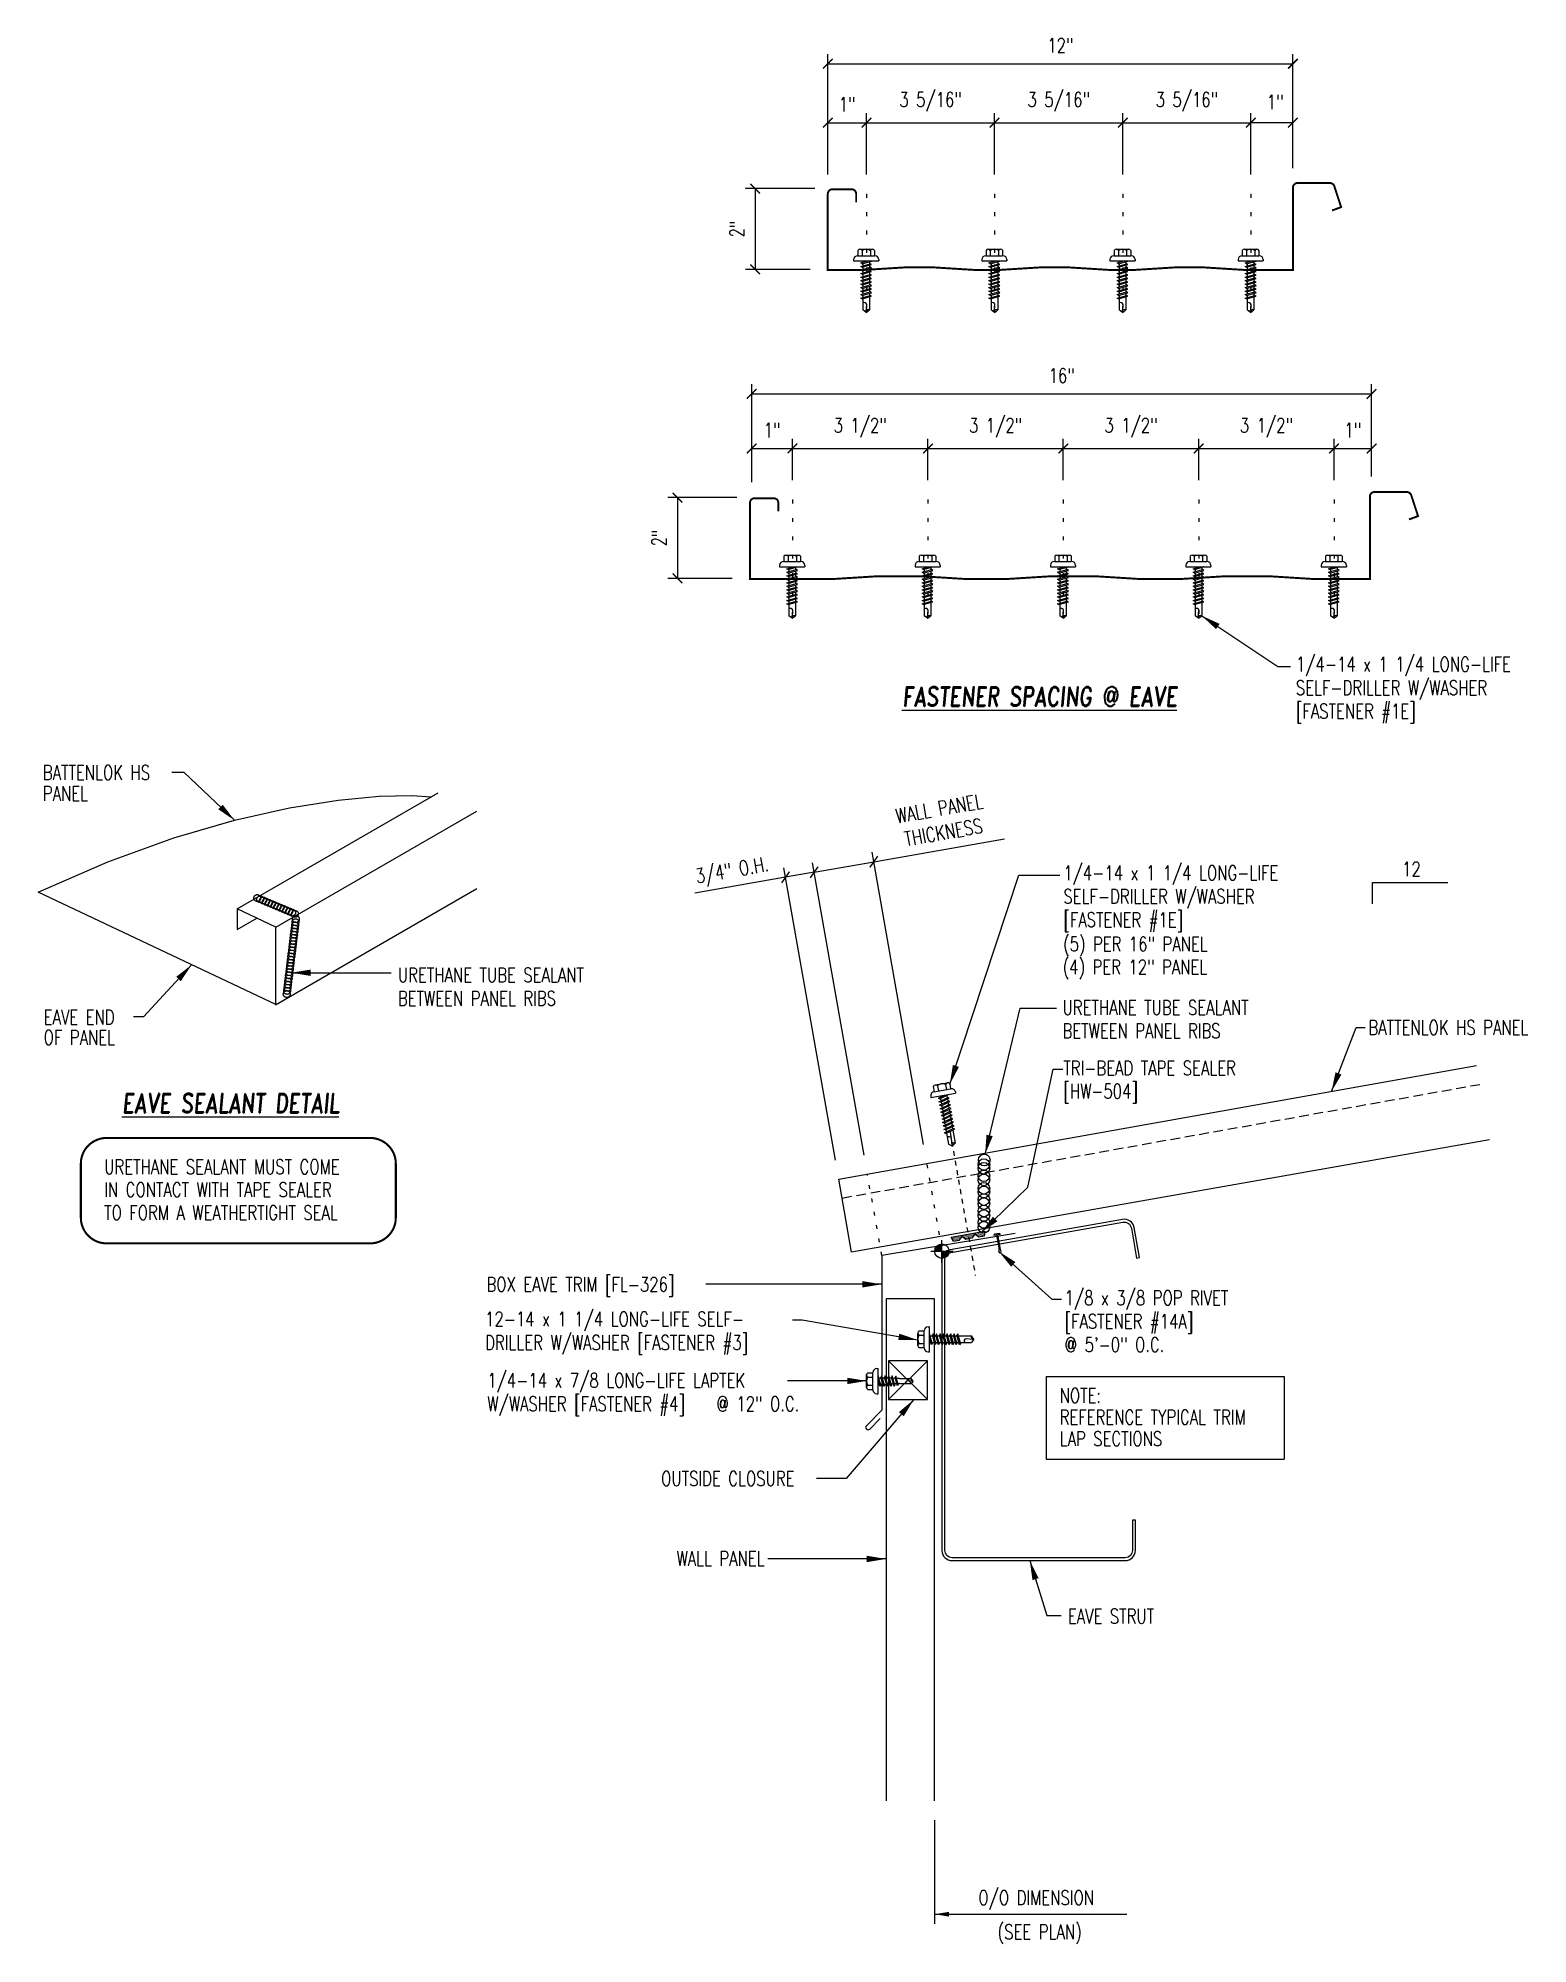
# Model space of a CAD drawing. Header units: inches. Extents: x -6.9 to 31.7, y 6.3 to 55.5.
import ezdxf
from ezdxf.enums import TextEntityAlignment as Align

# ---------------------------------------------------------------- set-up
doc = ezdxf.new("R2010")
doc.units = ezdxf.units.IN
doc.header["$MEASUREMENT"] = 0
for name, pattern in [('CENTER2', [1.125, 0.75, -0.125, 0.125, -0.125]), ('DASH3', [0.125, 0.0625, -0.0625]), ('DOT2', [0.125, 0, -0.125]), ('HIDDEN2', [0.1875, 0.125, -0.0625])]:
    doc.linetypes.add(name, pattern=pattern)
for name, color, linetype in [('CLOSURE', 3, 'Continuous'), ('DIM', 2, 'Continuous'), ('FASTENER', 9, 'Continuous'), ('LABEL', 6, 'Continuous'), ('MARK', 1, 'Continuous'), ('PANEL', 11, 'Continuous'), ('SEALANT', 253, 'CENTER2'), ('SECTION', 11, 'Continuous'), ('STLA', 10, 'Continuous'), ('TAPE', 8, 'Continuous'), ('TEXT', 2, 'Continuous'), ('TRIM', 6, 'Continuous')]:
    doc.layers.add(name, color=color, linetype=linetype)
doc.styles.add('ROMAND', font='romand', dxfattribs={"height": 0.075})
doc.styles.add('TEXT', font='SIMPLEX', dxfattribs={"width": 0.75, "height": 6})
doc.styles.add('TEXT1', font='ROMANS.shx', dxfattribs={"width": 0.75, "height": 0.375})
doc.dimstyles.new('DETAIL', dxfattribs={"dimscale": 4, "dimtxt": 0.375, "dimasz": 0.0625, "dimexe": 0.0625, "dimexo": 0.125, "dimgap": 0.0625, "dimtad": 1, "dimdec": 4, "dimzin": 3, "dimdsep": 46, "dimlunit": 4, "dimtxsty": 'TEXT1', "dimblk": 'ARCHTICK', "dimcen": 0.0625, "dimclrd": 7, "dimclre": 7, "dimclrt": 2, "dimadec": 0, "dimazin": 0, "dimtfac": 0.59375, "dimtdec": 4, "dimtmove": 0, "dimatfit": 3, "dimfxl": 0, "dimfrac": 2, "dimtolj": 1, "dimtzin": 3, "dimarcsym": 0})
doc.dimstyles.new('DETAIL$7', dxfattribs={"dimscale": 4, "dimtxt": 6, "dimasz": 0.125, "dimexe": 0.0625, "dimexo": 0.125, "dimgap": 0.0625, "dimtad": 1, "dimdec": 5, "dimzin": 3, "dimdsep": 46, "dimlunit": 4, "dimtxsty": 'TEXT', "dimblk": 'ARCHTICK', "dimcen": 0.0625, "dimclrd": 7, "dimclre": 7, "dimclrt": 2, "dimadec": 0, "dimazin": 0, "dimtfac": 0.666667, "dimtdec": 5, "dimtmove": 0, "dimatfit": 3, "dimfxl": 0, "dimfrac": 2, "dimtolj": 1, "dimtzin": 3, "dimarcsym": 0})

msp = doc.modelspace()

# ---------------------------------------------------------------- texts
at = {"color": 2, "char_height": 0.375, "attachment_point": 5, "style": 'TEXT1'}
for s, insert in [('\\A1;12"', (19.56969, 55.33772)), ('\\A1;1"', (25.12149, 53.87519))]:
    msp.add_mtext(s, dxfattribs=dict(at, insert=insert))
at = {"color": 2, "insert": (11.09177, 33.95641), "char_height": 0.375, "attachment_point": 5, "rotation": 10, "style": 'TEXT1'}
msp.add_mtext('\\A1;3/4" O.H.', dxfattribs=at)
at = {"layer": 'DIM', "style": 'TEXT1', "width": 0.75}
for s, p in [('BATTENLOK HS PANEL', (27.53153, 29.75683)), ('OUTSIDE CLOSURE', (9.24859, 18.09688)), ('EAVE STRUT', (19.76279, 14.53883))]:
    msp.add_text(s, height=0.375, dxfattribs=at).set_placement(p)
msp.add_text('WALL PANEL', height=0.375, dxfattribs=at).set_placement((11.92254, 16.02871), align=Align.RIGHT)
at = {"layer": 'DIM', "color": 2, "insert": (19.60192, 46.79922), "char_height": 0.375, "attachment_point": 5, "style": 'TEXT1'}
msp.add_mtext('\\A1;16"', dxfattribs=at)
at = {"layer": 'TEXT', "style": 'TEXT1', "width": 0.75}
for s, p in [('BATTENLOK HS', (-6.73383, 36.35019)), ('PANEL', (-6.73383, 35.80921)), ('(5) PER 16" PANEL', (19.64005, 31.91578)), ('(4) PER 12" PANEL', (19.62888, 31.32409)), ('URETHANE TUBE SEALANT', (2.44494, 31.11706)), ('BETWEEN PANEL RIBS', (2.44494, 30.50992)), ('URETHANE TUBE SEALANT', (19.62461, 30.27356)), ('EAVE END ', (-6.71153, 30.02524)), ('OF PANEL', (-6.71153, 29.50115)), ('BETWEEN PANEL RIBS', (19.62461, 29.67356)), ('BOX EAVE TRIM [FL-326]', (4.73483, 23.11632)), ('O/O DIMENSION', (17.4498, 7.26227)), ('(SEE PLAN)', (17.94848, 6.37878))]:
    msp.add_text(s, height=0.375, dxfattribs=at).set_placement(p)

# ---------------------------------------------------------------- blocks, each defined once
blk = doc.blocks.new('*X1')
at = {"color": 0}
for p, q in [((-0.434, 0.135), (-0.434, 0.135)), ((-0.434, 0.123), (-0.434, 0.123)), ((-0.422, 0.141), (-0.422, 0.141)), ((-0.422, 0.129), (-0.422, 0.129)), ((-0.422, 0.117), (-0.422, 0.117)), ((-0.422, 0.105), (-0.422, 0.105)), ((-0.422, 0.094), (-0.422, 0.094)), ((-0.422, 0.082), (-0.422, 0.082)), ((-0.41, 0.135), (-0.41, 0.135)), ((-0.41, 0.123), (-0.41, 0.123)), ((-0.41, 0.111), (-0.41, 0.111)), ((-0.41, 0.1), (-0.41, 0.1)), ((-0.41, 0.088), (-0.41, 0.088)), ((-0.41, 0.076), (-0.41, 0.076)), ((-0.41, 0.064), (-0.41, 0.064)), ((-0.41, 0.053), (-0.41, 0.053)), ((-0.41, 0.041), (-0.41, 0.041)), ((-0.398, 0.141), (-0.398, 0.141)), ((-0.398, 0.129), (-0.398, 0.129)), ((-0.398, 0.117), (-0.398, 0.117)), ((-0.398, 0.105), (-0.398, 0.105)), ((-0.398, 0.094), (-0.398, 0.094)), ((-0.398, 0.082), (-0.398, 0.082)), ((-0.398, 0.07), (-0.398, 0.07)), ((-0.398, 0.059), (-0.398, 0.059)), ((-0.398, 0.047), (-0.398, 0.047)), ((-0.398, 0.035), (-0.398, 0.035)), ((-0.398, 0.023), (-0.398, 0.023)), ((-0.387, 0.135), (-0.387, 0.135)), ((-0.387, 0.123), (-0.387, 0.123)), ((-0.387, 0.111), (-0.387, 0.111)), ((-0.387, 0.1), (-0.387, 0.1)), ((-0.387, 0.088), (-0.387, 0.088)), ((-0.387, 0.076), (-0.387, 0.076)), ((-0.387, 0.064), (-0.387, 0.064)), ((-0.387, 0.053), (-0.387, 0.053)), ((-0.387, 0.041), (-0.387, 0.041)), ((-0.387, 0.029), (-0.387, 0.029)), ((-0.375, 0.141), (-0.375, 0.141)), ((-0.375, 0.129), (-0.375, 0.129)), ((-0.375, 0.117), (-0.375, 0.117)), ((-0.375, 0.105), (-0.375, 0.105)), ((-0.375, 0.094), (-0.375, 0.094)), ((-0.375, 0.082), (-0.375, 0.082)), ((-0.375, 0.07), (-0.375, 0.07)), ((-0.375, 0.059), (-0.375, 0.059)), ((-0.375, 0.047), (-0.375, 0.047)), ((-0.375, 0.035), (-0.375, 0.035)), ((-0.375, 0.023), (-0.375, 0.023)), ((-0.363, 0.135), (-0.363, 0.135)), ((-0.363, 0.123), (-0.363, 0.123)), ((-0.363, 0.111), (-0.363, 0.111)), ((-0.363, 0.1), (-0.363, 0.1)), ((-0.363, 0.088), (-0.363, 0.088)), ((-0.363, 0.076), (-0.363, 0.076)), ((-0.363, 0.064), (-0.363, 0.064)), ((-0.363, 0.053), (-0.363, 0.053)), ((-0.363, 0.041), (-0.363, 0.041)), ((-0.363, 0.029), (-0.363, 0.029)), ((-0.352, 0.141), (-0.352, 0.141)), ((-0.352, 0.129), (-0.352, 0.129)), ((-0.352, 0.117), (-0.352, 0.117)), ((-0.352, 0.105), (-0.352, 0.105)), ((-0.352, 0.094), (-0.352, 0.094)), ((-0.352, 0.082), (-0.352, 0.082)), ((-0.352, 0.07), (-0.352, 0.07)), ((-0.352, 0.059), (-0.352, 0.059)), ((-0.352, 0.047), (-0.352, 0.047)), ((-0.352, 0.035), (-0.352, 0.035)), ((-0.352, 0.023), (-0.352, 0.023)), ((-0.34, 0.135), (-0.34, 0.135)), ((-0.34, 0.123), (-0.34, 0.123)), ((-0.34, 0.111), (-0.34, 0.111)), ((-0.34, 0.1), (-0.34, 0.1)), ((-0.34, 0.088), (-0.34, 0.088)), ((-0.34, 0.076), (-0.34, 0.076)), ((-0.34, 0.064), (-0.34, 0.064)), ((-0.34, 0.053), (-0.34, 0.053)), ((-0.34, 0.041), (-0.34, 0.041)), ((-0.34, 0.029), (-0.34, 0.029)), ((-0.328, 0.141), (-0.328, 0.141)), ((-0.328, 0.129), (-0.328, 0.129)), ((-0.328, 0.117), (-0.328, 0.117)), ((-0.328, 0.105), (-0.328, 0.105)), ((-0.328, 0.094), (-0.328, 0.094)), ((-0.328, 0.082), (-0.328, 0.082)), ((-0.328, 0.07), (-0.328, 0.07)), ((-0.328, 0.059), (-0.328, 0.059)), ((-0.328, 0.047), (-0.328, 0.047)), ((-0.328, 0.035), (-0.328, 0.035)), ((-0.328, 0.023), (-0.328, 0.023)), ((-0.316, 0.135), (-0.316, 0.135)), ((-0.316, 0.123), (-0.316, 0.123)), ((-0.316, 0.111), (-0.316, 0.111)), ((-0.316, 0.1), (-0.316, 0.1)), ((-0.316, 0.088), (-0.316, 0.088)), ((-0.316, 0.076), (-0.316, 0.076)), ((-0.316, 0.064), (-0.316, 0.064)), ((-0.316, 0.053), (-0.316, 0.053)), ((-0.316, 0.041), (-0.316, 0.041)), ((-0.316, 0.029), (-0.316, 0.029)), ((-0.305, 0.141), (-0.305, 0.141)), ((-0.305, 0.129), (-0.305, 0.129)), ((-0.305, 0.117), (-0.305, 0.117)), ((-0.305, 0.105), (-0.305, 0.105)), ((-0.305, 0.094), (-0.305, 0.094)), ((-0.305, 0.082), (-0.305, 0.082)), ((-0.305, 0.07), (-0.305, 0.07)), ((-0.305, 0.059), (-0.305, 0.059)), ((-0.305, 0.047), (-0.305, 0.047)), ((-0.305, 0.035), (-0.305, 0.035)), ((-0.305, 0.023), (-0.305, 0.023)), ((-0.293, 0.135), (-0.293, 0.135)), ((-0.293, 0.123), (-0.293, 0.123)), ((-0.293, 0.111), (-0.293, 0.111)), ((-0.293, 0.1), (-0.293, 0.1)), ((-0.293, 0.088), (-0.293, 0.088)), ((-0.293, 0.076), (-0.293, 0.076)), ((-0.293, 0.064), (-0.293, 0.064)), ((-0.293, 0.053), (-0.293, 0.053)), ((-0.293, 0.041), (-0.293, 0.041)), ((-0.293, 0.029), (-0.293, 0.029)), ((-0.281, 0.141), (-0.281, 0.141)), ((-0.281, 0.129), (-0.281, 0.129)), ((-0.281, 0.117), (-0.281, 0.117)), ((-0.281, 0.105), (-0.281, 0.105)), ((-0.281, 0.094), (-0.281, 0.094)), ((-0.281, 0.082), (-0.281, 0.082)), ((-0.281, 0.07), (-0.281, 0.07)), ((-0.281, 0.059), (-0.281, 0.059)), ((-0.281, 0.047), (-0.281, 0.047)), ((-0.281, 0.035), (-0.281, 0.035)), ((-0.281, 0.023), (-0.281, 0.023)), ((-0.27, 0.135), (-0.27, 0.135)), ((-0.27, 0.123), (-0.27, 0.123)), ((-0.27, 0.111), (-0.27, 0.111)), ((-0.27, 0.1), (-0.27, 0.1)), ((-0.27, 0.088), (-0.27, 0.088)), ((-0.27, 0.076), (-0.27, 0.076)), ((-0.27, 0.064), (-0.27, 0.064)), ((-0.27, 0.053), (-0.27, 0.053)), ((-0.27, 0.041), (-0.27, 0.041)), ((-0.27, 0.029), (-0.27, 0.029)), ((-0.258, 0.141), (-0.258, 0.141)), ((-0.258, 0.129), (-0.258, 0.129)), ((-0.258, 0.117), (-0.258, 0.117)), ((-0.258, 0.105), (-0.258, 0.105)), ((-0.258, 0.094), (-0.258, 0.094)), ((-0.258, 0.082), (-0.258, 0.082)), ((-0.258, 0.07), (-0.258, 0.07)), ((-0.258, 0.059), (-0.258, 0.059)), ((-0.258, 0.047), (-0.258, 0.047)), ((-0.258, 0.035), (-0.258, 0.035)), ((-0.258, 0.023), (-0.258, 0.023)), ((-0.246, 0.135), (-0.246, 0.135)), ((-0.246, 0.123), (-0.246, 0.123)), ((-0.246, 0.111), (-0.246, 0.111)), ((-0.246, 0.1), (-0.246, 0.1)), ((-0.246, 0.088), (-0.246, 0.088)), ((-0.246, 0.076), (-0.246, 0.076)), ((-0.246, 0.064), (-0.246, 0.064)), ((-0.246, 0.053), (-0.246, 0.053)), ((-0.246, 0.041), (-0.246, 0.041)), ((-0.234, 0.141), (-0.234, 0.141)), ((-0.234, 0.129), (-0.234, 0.129)), ((-0.234, 0.117), (-0.234, 0.117)), ((-0.234, 0.105), (-0.234, 0.105)), ((-0.234, 0.094), (-0.234, 0.094)), ((-0.234, 0.082), (-0.234, 0.082)), ((-0.234, 0.07), (-0.234, 0.07)), ((-0.234, 0.059), (-0.234, 0.059)), ((-0.234, 0.047), (-0.234, 0.047)), ((-0.223, 0.135), (-0.223, 0.135)), ((-0.223, 0.123), (-0.223, 0.123)), ((-0.223, 0.111), (-0.223, 0.111)), ((-0.223, 0.1), (-0.223, 0.1)), ((-0.223, 0.088), (-0.223, 0.088)), ((-0.223, 0.076), (-0.223, 0.076)), ((-0.223, 0.064), (-0.223, 0.064)), ((-0.211, 0.141), (-0.211, 0.141)), ((-0.211, 0.129), (-0.211, 0.129)), ((-0.211, 0.117), (-0.211, 0.117)), ((-0.211, 0.105), (-0.211, 0.105)), ((-0.211, 0.094), (-0.211, 0.094)), ((-0.211, 0.082), (-0.211, 0.082)), ((-0.211, 0.07), (-0.211, 0.07)), ((-0.199, 0.135), (-0.199, 0.135)), ((-0.199, 0.123), (-0.199, 0.123)), ((-0.199, 0.111), (-0.199, 0.111)), ((-0.199, 0.1), (-0.199, 0.1)), ((-0.199, 0.088), (-0.199, 0.088)), ((-0.188, 0.141), (-0.188, 0.141)), ((-0.188, 0.129), (-0.188, 0.129)), ((-0.188, 0.117), (-0.188, 0.117)), ((-0.188, 0.105), (-0.188, 0.105)), ((-0.188, 0.094), (-0.188, 0.094)), ((-0.176, 0.135), (-0.176, 0.135)), ((-0.176, 0.123), (-0.176, 0.123)), ((-0.176, 0.111), (-0.176, 0.111)), ((-0.164, 0.141), (-0.164, 0.141)), ((-0.164, 0.129), (-0.164, 0.129)), ((-0.164, 0.117), (-0.164, 0.117)), ((-0.164, 0.105), (-0.164, 0.105)), ((-0.152, 0.135), (-0.152, 0.135)), ((-0.152, 0.123), (-0.152, 0.123)), ((-0.152, 0.111), (-0.152, 0.111)), ((-0.152, 0.1), (-0.152, 0.1)), ((-0.141, 0.141), (-0.141, 0.141)), ((-0.141, 0.129), (-0.141, 0.129)), ((-0.141, 0.117), (-0.141, 0.117)), ((-0.141, 0.105), (-0.141, 0.105)), ((-0.141, 0.094), (-0.141, 0.094)), ((-0.141, 0.082), (-0.141, 0.082)), ((-0.129, 0.135), (-0.129, 0.135)), ((-0.129, 0.123), (-0.129, 0.123)), ((-0.129, 0.111), (-0.129, 0.111)), ((-0.129, 0.1), (-0.129, 0.1)), ((-0.129, 0.088), (-0.129, 0.088)), ((-0.129, 0.076), (-0.129, 0.076)), ((-0.117, 0.141), (-0.117, 0.141)), ((-0.117, 0.129), (-0.117, 0.129)), ((-0.117, 0.117), (-0.117, 0.117)), ((-0.117, 0.105), (-0.117, 0.105)), ((-0.117, 0.094), (-0.117, 0.094)), ((-0.117, 0.082), (-0.117, 0.082)), ((-0.117, 0.07), (-0.117, 0.07)), ((-0.117, 0.059), (-0.117, 0.059)), ((-0.105, 0.135), (-0.105, 0.135)), ((-0.105, 0.123), (-0.105, 0.123)), ((-0.105, 0.111), (-0.105, 0.111)), ((-0.105, 0.1), (-0.105, 0.1)), ((-0.105, 0.088), (-0.105, 0.088)), ((-0.105, 0.076), (-0.105, 0.076)), ((-0.105, 0.064), (-0.105, 0.064)), ((-0.105, 0.053), (-0.105, 0.053)), ((-0.094, 0.141), (-0.094, 0.141)), ((-0.094, 0.129), (-0.094, 0.129)), ((-0.094, 0.117), (-0.094, 0.117)), ((-0.094, 0.105), (-0.094, 0.105)), ((-0.094, 0.094), (-0.094, 0.094)), ((-0.094, 0.082), (-0.094, 0.082)), ((-0.094, 0.07), (-0.094, 0.07)), ((-0.094, 0.059), (-0.094, 0.059)), ((-0.094, 0.047), (-0.094, 0.047)), ((-0.094, 0.035), (-0.094, 0.035)), ((-0.082, 0.135), (-0.082, 0.135)), ((-0.082, 0.123), (-0.082, 0.123)), ((-0.082, 0.111), (-0.082, 0.111)), ((-0.082, 0.1), (-0.082, 0.1)), ((-0.082, 0.088), (-0.082, 0.088)), ((-0.082, 0.076), (-0.082, 0.076)), ((-0.082, 0.064), (-0.082, 0.064)), ((-0.082, 0.053), (-0.082, 0.053)), ((-0.082, 0.041), (-0.082, 0.041)), ((-0.082, 0.029), (-0.082, 0.029)), ((-0.07, 0.141), (-0.07, 0.141)), ((-0.07, 0.129), (-0.07, 0.129)), ((-0.07, 0.117), (-0.07, 0.117)), ((-0.07, 0.105), (-0.07, 0.105)), ((-0.07, 0.094), (-0.07, 0.094)), ((-0.07, 0.082), (-0.07, 0.082)), ((-0.07, 0.07), (-0.07, 0.07)), ((-0.07, 0.059), (-0.07, 0.059)), ((-0.07, 0.047), (-0.07, 0.047)), ((-0.07, 0.035), (-0.07, 0.035)), ((-0.07, 0.023), (-0.07, 0.023)), ((-0.059, 0.135), (-0.059, 0.135)), ((-0.059, 0.123), (-0.059, 0.123)), ((-0.059, 0.111), (-0.059, 0.111)), ((-0.059, 0.1), (-0.059, 0.1)), ((-0.059, 0.088), (-0.059, 0.088)), ((-0.059, 0.076), (-0.059, 0.076)), ((-0.059, 0.064), (-0.059, 0.064)), ((-0.059, 0.053), (-0.059, 0.053)), ((-0.059, 0.041), (-0.059, 0.041)), ((-0.059, 0.029), (-0.059, 0.029)), ((-0.047, 0.141), (-0.047, 0.141)), ((-0.047, 0.129), (-0.047, 0.129)), ((-0.047, 0.117), (-0.047, 0.117)), ((-0.047, 0.105), (-0.047, 0.105)), ((-0.047, 0.094), (-0.047, 0.094)), ((-0.047, 0.082), (-0.047, 0.082)), ((-0.047, 0.07), (-0.047, 0.07)), ((-0.047, 0.059), (-0.047, 0.059)), ((-0.047, 0.047), (-0.047, 0.047)), ((-0.047, 0.035), (-0.047, 0.035)), ((-0.047, 0.023), (-0.047, 0.023)), ((-0.035, 0.135), (-0.035, 0.135)), ((-0.035, 0.123), (-0.035, 0.123)), ((-0.035, 0.111), (-0.035, 0.111)), ((-0.035, 0.1), (-0.035, 0.1)), ((-0.035, 0.088), (-0.035, 0.088)), ((-0.035, 0.076), (-0.035, 0.076)), ((-0.035, 0.064), (-0.035, 0.064)), ((-0.035, 0.053), (-0.035, 0.053)), ((-0.035, 0.041), (-0.035, 0.041)), ((-0.035, 0.029), (-0.035, 0.029)), ((-0.023, 0.141), (-0.023, 0.141)), ((-0.023, 0.129), (-0.023, 0.129)), ((-0.023, 0.117), (-0.023, 0.117)), ((-0.023, 0.105), (-0.023, 0.105)), ((-0.023, 0.094), (-0.023, 0.094)), ((-0.023, 0.082), (-0.023, 0.082)), ((-0.023, 0.07), (-0.023, 0.07)), ((-0.023, 0.059), (-0.023, 0.059)), ((-0.023, 0.047), (-0.023, 0.047)), ((-0.023, 0.035), (-0.023, 0.035)), ((-0.023, 0.023), (-0.023, 0.023)), ((-0.012, 0.135), (-0.012, 0.135)), ((-0.012, 0.123), (-0.012, 0.123)), ((-0.012, 0.111), (-0.012, 0.111)), ((-0.012, 0.1), (-0.012, 0.1)), ((-0.012, 0.088), (-0.012, 0.088)), ((-0.012, 0.076), (-0.012, 0.076)), ((-0.012, 0.064), (-0.012, 0.064)), ((-0.012, 0.053), (-0.012, 0.053)), ((-0.012, 0.041), (-0.012, 0.041)), ((-0.012, 0.029), (-0.012, 0.029)), ((0, 0.141), (0, 0.141)), ((0, 0.129), (0, 0.129)), ((0, 0.117), (0, 0.117)), ((0, 0.105), (0, 0.105)), ((0, 0.094), (0, 0.094)), ((0, 0.082), (0, 0.082)), ((0, 0.07), (0, 0.07)), ((0, 0.059), (0, 0.059)), ((0, 0.047), (0, 0.047)), ((0, 0.035), (0, 0.035)), ((0, 0.023), (0, 0.023)), ((0.012, 0.135), (0.012, 0.135)), ((0.012, 0.123), (0.012, 0.123)), ((0.012, 0.111), (0.012, 0.111)), ((0.012, 0.1), (0.012, 0.1)), ((0.012, 0.088), (0.012, 0.088)), ((0.012, 0.076), (0.012, 0.076)), ((0.012, 0.064), (0.012, 0.064)), ((0.012, 0.053), (0.012, 0.053)), ((0.012, 0.041), (0.012, 0.041)), ((0.012, 0.029), (0.012, 0.029)), ((0.023, 0.141), (0.023, 0.141)), ((0.023, 0.129), (0.023, 0.129)), ((0.023, 0.117), (0.023, 0.117)), ((0.023, 0.105), (0.023, 0.105)), ((0.023, 0.094), (0.023, 0.094)), ((0.023, 0.082), (0.023, 0.082)), ((0.023, 0.07), (0.023, 0.07)), ((0.023, 0.059), (0.023, 0.059)), ((0.023, 0.047), (0.023, 0.047)), ((0.023, 0.035), (0.023, 0.035)), ((0.023, 0.023), (0.023, 0.023)), ((0.035, 0.135), (0.035, 0.135)), ((0.035, 0.123), (0.035, 0.123)), ((0.035, 0.111), (0.035, 0.111)), ((0.035, 0.1), (0.035, 0.1)), ((0.035, 0.088), (0.035, 0.088)), ((0.035, 0.076), (0.035, 0.076)), ((0.035, 0.064), (0.035, 0.064)), ((0.035, 0.053), (0.035, 0.053)), ((0.035, 0.041), (0.035, 0.041)), ((0.035, 0.029), (0.035, 0.029)), ((0.047, 0.141), (0.047, 0.141)), ((0.047, 0.129), (0.047, 0.129)), ((0.047, 0.117), (0.047, 0.117)), ((0.047, 0.105), (0.047, 0.105)), ((0.047, 0.094), (0.047, 0.094)), ((0.047, 0.082), (0.047, 0.082)), ((0.047, 0.07), (0.047, 0.07)), ((0.047, 0.059), (0.047, 0.059)), ((0.047, 0.047), (0.047, 0.047)), ((0.047, 0.035), (0.047, 0.035)), ((0.047, 0.023), (0.047, 0.023)), ((0.059, 0.135), (0.059, 0.135)), ((0.059, 0.123), (0.059, 0.123)), ((0.059, 0.111), (0.059, 0.111)), ((0.059, 0.1), (0.059, 0.1)), ((0.059, 0.088), (0.059, 0.088)), ((0.059, 0.076), (0.059, 0.076)), ((0.059, 0.064), (0.059, 0.064)), ((0.059, 0.053), (0.059, 0.053)), ((0.059, 0.041), (0.059, 0.041)), ((0.059, 0.029), (0.059, 0.029)), ((0.07, 0.141), (0.07, 0.141)), ((0.07, 0.129), (0.07, 0.129)), ((0.07, 0.117), (0.07, 0.117)), ((0.07, 0.105), (0.07, 0.105)), ((0.07, 0.094), (0.07, 0.094)), ((0.07, 0.082), (0.07, 0.082)), ((0.07, 0.07), (0.07, 0.07)), ((0.07, 0.059), (0.07, 0.059)), ((0.07, 0.047), (0.07, 0.047)), ((0.07, 0.035), (0.07, 0.035)), ((0.07, 0.023), (0.07, 0.023)), ((0.082, 0.135), (0.082, 0.135)), ((0.082, 0.123), (0.082, 0.123)), ((0.082, 0.111), (0.082, 0.111)), ((0.082, 0.1), (0.082, 0.1)), ((0.082, 0.088), (0.082, 0.088)), ((0.082, 0.076), (0.082, 0.076)), ((0.082, 0.064), (0.082, 0.064)), ((0.082, 0.053), (0.082, 0.053)), ((0.082, 0.041), (0.082, 0.041)), ((0.082, 0.029), (0.082, 0.029)), ((0.094, 0.141), (0.094, 0.141)), ((0.094, 0.129), (0.094, 0.129)), ((0.094, 0.117), (0.094, 0.117)), ((0.094, 0.105), (0.094, 0.105)), ((0.094, 0.094), (0.094, 0.094)), ((0.094, 0.082), (0.094, 0.082)), ((0.094, 0.07), (0.094, 0.07)), ((0.094, 0.059), (0.094, 0.059)), ((0.094, 0.047), (0.094, 0.047)), ((0.094, 0.035), (0.094, 0.035)), ((0.105, 0.135), (0.105, 0.135)), ((0.105, 0.123), (0.105, 0.123)), ((0.105, 0.111), (0.105, 0.111)), ((0.105, 0.1), (0.105, 0.1)), ((0.105, 0.088), (0.105, 0.088)), ((0.105, 0.076), (0.105, 0.076)), ((0.105, 0.064), (0.105, 0.064)), ((0.105, 0.053), (0.105, 0.053)), ((0.117, 0.141), (0.117, 0.141)), ((0.117, 0.129), (0.117, 0.129)), ((0.117, 0.117), (0.117, 0.117)), ((0.117, 0.105), (0.117, 0.105)), ((0.117, 0.094), (0.117, 0.094)), ((0.117, 0.082), (0.117, 0.082)), ((0.117, 0.07), (0.117, 0.07)), ((0.117, 0.059), (0.117, 0.059)), ((0.129, 0.135), (0.129, 0.135)), ((0.129, 0.123), (0.129, 0.123)), ((0.129, 0.111), (0.129, 0.111)), ((0.129, 0.1), (0.129, 0.1)), ((0.129, 0.088), (0.129, 0.088)), ((0.129, 0.076), (0.129, 0.076)), ((0.141, 0.141), (0.141, 0.141)), ((0.141, 0.129), (0.141, 0.129)), ((0.141, 0.117), (0.141, 0.117)), ((0.141, 0.105), (0.141, 0.105)), ((0.141, 0.094), (0.141, 0.094)), ((0.141, 0.082), (0.141, 0.082)), ((0.152, 0.135), (0.152, 0.135)), ((0.152, 0.123), (0.152, 0.123)), ((0.152, 0.111), (0.152, 0.111)), ((0.152, 0.1), (0.152, 0.1)), ((0.164, 0.141), (0.164, 0.141)), ((0.164, 0.129), (0.164, 0.129)), ((0.164, 0.117), (0.164, 0.117)), ((0.164, 0.105), (0.164, 0.105)), ((0.176, 0.135), (0.176, 0.135)), ((0.176, 0.123), (0.176, 0.123)), ((0.176, 0.111), (0.176, 0.111)), ((0.188, 0.141), (0.188, 0.141)), ((0.188, 0.129), (0.188, 0.129)), ((0.188, 0.117), (0.188, 0.117)), ((0.188, 0.105), (0.188, 0.105)), ((0.188, 0.094), (0.188, 0.094)), ((0.199, 0.135), (0.199, 0.135)), ((0.199, 0.123), (0.199, 0.123)), ((0.199, 0.111), (0.199, 0.111)), ((0.199, 0.1), (0.199, 0.1)), ((0.199, 0.088), (0.199, 0.088)), ((0.211, 0.141), (0.211, 0.141)), ((0.211, 0.129), (0.211, 0.129)), ((0.211, 0.117), (0.211, 0.117)), ((0.211, 0.105), (0.211, 0.105)), ((0.211, 0.094), (0.211, 0.094)), ((0.211, 0.082), (0.211, 0.082)), ((0.211, 0.07), (0.211, 0.07)), ((0.223, 0.135), (0.223, 0.135)), ((0.223, 0.123), (0.223, 0.123)), ((0.223, 0.111), (0.223, 0.111)), ((0.223, 0.1), (0.223, 0.1)), ((0.223, 0.088), (0.223, 0.088)), ((0.223, 0.076), (0.223, 0.076)), ((0.223, 0.064), (0.223, 0.064)), ((0.234, 0.141), (0.234, 0.141)), ((0.234, 0.129), (0.234, 0.129)), ((0.234, 0.117), (0.234, 0.117)), ((0.234, 0.105), (0.234, 0.105)), ((0.234, 0.094), (0.234, 0.094)), ((0.234, 0.082), (0.234, 0.082)), ((0.234, 0.07), (0.234, 0.07)), ((0.234, 0.059), (0.234, 0.059)), ((0.234, 0.047), (0.234, 0.047)), ((0.246, 0.135), (0.246, 0.135)), ((0.246, 0.123), (0.246, 0.123)), ((0.246, 0.111), (0.246, 0.111)), ((0.246, 0.1), (0.246, 0.1)), ((0.246, 0.088), (0.246, 0.088)), ((0.246, 0.076), (0.246, 0.076)), ((0.246, 0.064), (0.246, 0.064)), ((0.246, 0.053), (0.246, 0.053)), ((0.246, 0.041), (0.246, 0.041)), ((0.258, 0.141), (0.258, 0.141)), ((0.258, 0.129), (0.258, 0.129)), ((0.258, 0.117), (0.258, 0.117)), ((0.258, 0.105), (0.258, 0.105)), ((0.258, 0.094), (0.258, 0.094)), ((0.258, 0.082), (0.258, 0.082)), ((0.258, 0.07), (0.258, 0.07)), ((0.258, 0.059), (0.258, 0.059)), ((0.258, 0.047), (0.258, 0.047)), ((0.258, 0.035), (0.258, 0.035)), ((0.258, 0.023), (0.258, 0.023)), ((0.27, 0.135), (0.27, 0.135)), ((0.27, 0.123), (0.27, 0.123)), ((0.27, 0.111), (0.27, 0.111)), ((0.27, 0.1), (0.27, 0.1)), ((0.27, 0.088), (0.27, 0.088)), ((0.27, 0.076), (0.27, 0.076)), ((0.27, 0.064), (0.27, 0.064)), ((0.27, 0.053), (0.27, 0.053)), ((0.27, 0.041), (0.27, 0.041)), ((0.27, 0.029), (0.27, 0.029)), ((0.281, 0.141), (0.281, 0.141)), ((0.281, 0.129), (0.281, 0.129)), ((0.281, 0.117), (0.281, 0.117)), ((0.281, 0.105), (0.281, 0.105)), ((0.281, 0.094), (0.281, 0.094)), ((0.281, 0.082), (0.281, 0.082)), ((0.281, 0.07), (0.281, 0.07)), ((0.281, 0.059), (0.281, 0.059)), ((0.281, 0.047), (0.281, 0.047)), ((0.281, 0.035), (0.281, 0.035)), ((0.281, 0.023), (0.281, 0.023)), ((0.293, 0.135), (0.293, 0.135)), ((0.293, 0.123), (0.293, 0.123)), ((0.293, 0.111), (0.293, 0.111)), ((0.293, 0.1), (0.293, 0.1)), ((0.293, 0.088), (0.293, 0.088)), ((0.293, 0.076), (0.293, 0.076)), ((0.293, 0.064), (0.293, 0.064)), ((0.293, 0.053), (0.293, 0.053)), ((0.293, 0.041), (0.293, 0.041)), ((0.293, 0.029), (0.293, 0.029)), ((0.305, 0.141), (0.305, 0.141)), ((0.305, 0.129), (0.305, 0.129)), ((0.305, 0.117), (0.305, 0.117)), ((0.305, 0.105), (0.305, 0.105)), ((0.305, 0.094), (0.305, 0.094)), ((0.305, 0.082), (0.305, 0.082)), ((0.305, 0.07), (0.305, 0.07)), ((0.305, 0.059), (0.305, 0.059)), ((0.305, 0.047), (0.305, 0.047)), ((0.305, 0.035), (0.305, 0.035)), ((0.305, 0.023), (0.305, 0.023)), ((0.316, 0.135), (0.316, 0.135)), ((0.316, 0.123), (0.316, 0.123)), ((0.316, 0.111), (0.316, 0.111)), ((0.316, 0.1), (0.316, 0.1)), ((0.316, 0.088), (0.316, 0.088)), ((0.316, 0.076), (0.316, 0.076)), ((0.316, 0.064), (0.316, 0.064)), ((0.316, 0.053), (0.316, 0.053)), ((0.316, 0.041), (0.316, 0.041)), ((0.316, 0.029), (0.316, 0.029)), ((0.328, 0.141), (0.328, 0.141)), ((0.328, 0.129), (0.328, 0.129)), ((0.328, 0.117), (0.328, 0.117)), ((0.328, 0.105), (0.328, 0.105)), ((0.328, 0.094), (0.328, 0.094)), ((0.328, 0.082), (0.328, 0.082)), ((0.328, 0.07), (0.328, 0.07)), ((0.328, 0.059), (0.328, 0.059)), ((0.328, 0.047), (0.328, 0.047)), ((0.328, 0.035), (0.328, 0.035)), ((0.328, 0.023), (0.328, 0.023)), ((0.34, 0.135), (0.34, 0.135)), ((0.34, 0.123), (0.34, 0.123)), ((0.34, 0.111), (0.34, 0.111)), ((0.34, 0.1), (0.34, 0.1)), ((0.34, 0.088), (0.34, 0.088)), ((0.34, 0.076), (0.34, 0.076)), ((0.34, 0.064), (0.34, 0.064)), ((0.34, 0.053), (0.34, 0.053)), ((0.34, 0.041), (0.34, 0.041)), ((0.34, 0.029), (0.34, 0.029)), ((0.352, 0.141), (0.352, 0.141)), ((0.352, 0.129), (0.352, 0.129)), ((0.352, 0.117), (0.352, 0.117)), ((0.352, 0.105), (0.352, 0.105)), ((0.352, 0.094), (0.352, 0.094)), ((0.352, 0.082), (0.352, 0.082)), ((0.352, 0.07), (0.352, 0.07)), ((0.352, 0.059), (0.352, 0.059)), ((0.352, 0.047), (0.352, 0.047)), ((0.352, 0.035), (0.352, 0.035)), ((0.352, 0.023), (0.352, 0.023)), ((0.363, 0.135), (0.363, 0.135)), ((0.363, 0.123), (0.363, 0.123)), ((0.363, 0.111), (0.363, 0.111)), ((0.363, 0.1), (0.363, 0.1)), ((0.363, 0.088), (0.363, 0.088)), ((0.363, 0.076), (0.363, 0.076)), ((0.363, 0.064), (0.363, 0.064)), ((0.363, 0.053), (0.363, 0.053)), ((0.363, 0.041), (0.363, 0.041)), ((0.363, 0.029), (0.363, 0.029)), ((0.375, 0.141), (0.375, 0.141)), ((0.375, 0.129), (0.375, 0.129)), ((0.375, 0.117), (0.375, 0.117)), ((0.375, 0.105), (0.375, 0.105)), ((0.375, 0.094), (0.375, 0.094)), ((0.375, 0.082), (0.375, 0.082)), ((0.375, 0.07), (0.375, 0.07)), ((0.375, 0.059), (0.375, 0.059)), ((0.375, 0.047), (0.375, 0.047)), ((0.375, 0.035), (0.375, 0.035)), ((0.375, 0.023), (0.375, 0.023)), ((0.387, 0.135), (0.387, 0.135)), ((0.387, 0.123), (0.387, 0.123)), ((0.387, 0.111), (0.387, 0.111)), ((0.387, 0.1), (0.387, 0.1)), ((0.387, 0.088), (0.387, 0.088)), ((0.387, 0.076), (0.387, 0.076)), ((0.387, 0.064), (0.387, 0.064)), ((0.387, 0.053), (0.387, 0.053)), ((0.387, 0.041), (0.387, 0.041)), ((0.387, 0.029), (0.387, 0.029)), ((0.398, 0.141), (0.398, 0.141)), ((0.398, 0.129), (0.398, 0.129)), ((0.398, 0.117), (0.398, 0.117)), ((0.398, 0.105), (0.398, 0.105)), ((0.398, 0.094), (0.398, 0.094)), ((0.398, 0.082), (0.398, 0.082)), ((0.398, 0.07), (0.398, 0.07)), ((0.398, 0.059), (0.398, 0.059)), ((0.398, 0.047), (0.398, 0.047)), ((0.398, 0.035), (0.398, 0.035)), ((0.398, 0.023), (0.398, 0.023)), ((0.41, 0.135), (0.41, 0.135)), ((0.41, 0.123), (0.41, 0.123)), ((0.41, 0.111), (0.41, 0.111)), ((0.41, 0.1), (0.41, 0.1)), ((0.41, 0.088), (0.41, 0.088)), ((0.41, 0.076), (0.41, 0.076)), ((0.41, 0.064), (0.41, 0.064)), ((0.41, 0.053), (0.41, 0.053)), ((0.41, 0.041), (0.41, 0.041)), ((0.422, 0.141), (0.422, 0.141)), ((0.422, 0.129), (0.422, 0.129)), ((0.422, 0.117), (0.422, 0.117)), ((0.422, 0.105), (0.422, 0.105)), ((0.422, 0.094), (0.422, 0.094)), ((0.422, 0.082), (0.422, 0.082)), ((0.434, 0.135), (0.434, 0.135)), ((0.434, 0.123), (0.434, 0.123))]:
    blk.add_line(p, q, dxfattribs=at)
blk = doc.blocks.new('MB_DBTAP')
at = {"layer": 'TAPE', "color": 9}
blk.add_lwpolyline([(-0.403, 0.018), (-0.442, 0.141), (0.442, 0.141), (0.403, 0.018), (0.26, 0.018), (0.17, 0.109), (0.079, 0.018), (0, 0.018), (-0.079, 0.018), (-0.17, 0.109), (-0.26, 0.018)], close=True, dxfattribs=at)
at = {"layer": 'TAPE', "color": 251}
blk.add_blockref('*X1', (0, 0), dxfattribs=at)
blk = doc.blocks.new('_ArchTick')
at = {"color": 0, "linetype": 'ByBlock', "const_width": 0.15}
blk.add_lwpolyline([(-0.5, -0.5), (0.5, 0.5)], dxfattribs=at)
blk = doc.blocks.new('*D10')
at = {"layer": 'DEFPOINTS', "color": 0}
for p in [(14.746, 34.231), (14.581, 26.153), (16.122, 26.428)]:
    blk.add_point(p, dxfattribs=at)
at = {"layer": 'DIM', "color": 7, "lineweight": -2}
for p, q in [((14.746, 34.231), (18.127, 34.827)), ((14.494, 26.646), (13.161, 34.205)), ((13.205, 33.959), (14.746, 34.231)), ((16.035, 26.92), (14.702, 34.477))]:
    blk.add_line(p, q, dxfattribs=at)
at = {"layer": 'DIM', "color": 7, "lineweight": -2, "xscale": 0.25, "yscale": 0.25, "zscale": 0.25}
for p, rotation in [((13.205, 33.959), 189.9999999999999), ((14.746, 34.231), 9.99999999999995)]:
    blk.add_blockref('_ArchTick', p, dxfattribs=dict(at, rotation=rotation))
at = {"layer": 'DIM', "color": 2, "insert": (16.491, 35.3), "char_height": 0.375, "attachment_point": 5, "rotation": 10, "style": 'TEXT1'}
blk.add_mtext('\\A1;WALL PANEL\\PTHICKNESS', dxfattribs=at)
blk = doc.blocks.new('FZ7')
at = {"layer": 'FASTENER'}
for p, q in [((-0.324, 0.071), (-0.324, 0.037)), ((-0.324, 0.037), (0.324, 0.037)), ((-0.224, 0.171), (0.215, 0.171)), ((-0.215, 0.305), (-0.215, 0.171)), ((-0.161, 0.337), (0.161, 0.337)), ((-0.139, -0.016), (0.046, 0.037)), ((-0.107, 0.305), (-0.107, 0.171)), ((-0.104, -0.036), (0.139, 0.033)), ((-0.086, 0.037), (-0.086, -0.001)), ((-0.086, 0.037), (0.086, 0.037)), ((0.086, 0.037), (0.133, 0.037)), ((0.086, 0.018), (0.086, -0.042)), ((0.107, 0.305), (0.107, 0.171)), ((0.139, 0.033), (0.133, 0.037)), ((0.215, 0.305), (0.215, 0.171)), ((0.324, 0.071), (0.324, 0.037)), ((-0.104, -0.036), (-0.139, -0.016)), ((-0.139, -0.107), (0.104, -0.038)), ((-0.104, -0.127), (-0.139, -0.107)), ((-0.139, -0.198), (0.104, -0.128)), ((-0.104, -0.218), (-0.139, -0.198)), ((-0.139, -0.289), (0.104, -0.219)), ((-0.104, -0.309), (-0.139, -0.289)), ((-0.139, -0.38), (0.104, -0.31)), ((-0.104, -0.4), (-0.139, -0.38)), ((-0.139, -0.47), (0.104, -0.401)), ((-0.104, -0.491), (-0.139, -0.47)), ((-0.139, -0.561), (0.104, -0.492)), ((-0.104, -0.127), (0.139, -0.058)), ((-0.104, -0.218), (0.139, -0.149)), ((-0.104, -0.309), (0.139, -0.239)), ((-0.104, -0.4), (0.139, -0.33)), ((-0.104, -0.491), (0.139, -0.421)), ((-0.086, -0.031), (-0.086, -0.092)), ((-0.086, -0.122), (-0.086, -0.183)), ((-0.086, -0.213), (-0.086, -0.274)), ((-0.086, -0.304), (-0.086, -0.364)), ((-0.086, -0.395), (-0.086, -0.455)), ((-0.086, -0.486), (-0.086, -0.546)), ((0.086, -0.073), (0.086, -0.133)), ((0.086, -0.164), (0.086, -0.224)), ((0.086, -0.255), (0.086, -0.315)), ((0.086, -0.345), (0.086, -0.406)), ((0.086, -0.436), (0.086, -0.497)), ((0.139, -0.058), (0.104, -0.038)), ((0.139, -0.149), (0.104, -0.128)), ((0.139, -0.239), (0.104, -0.219)), ((0.139, -0.33), (0.104, -0.31)), ((0.139, -0.421), (0.104, -0.401)), ((0.139, -0.512), (0.104, -0.492)), ((-0.104, -0.581), (-0.139, -0.561)), ((-0.139, -0.652), (0.104, -0.583)), ((-0.104, -0.672), (-0.139, -0.652)), ((-0.139, -0.743), (0.104, -0.674)), ((-0.104, -0.763), (-0.139, -0.743)), ((-0.139, -0.834), (0.104, -0.765)), ((-0.104, -0.854), (-0.139, -0.834)), ((-0.139, -0.925), (0.104, -0.856)), ((-0.104, -0.945), (-0.139, -0.925)), ((-0.104, -0.581), (0.139, -0.512)), ((-0.104, -0.672), (0.139, -0.603)), ((-0.104, -0.763), (0.139, -0.694)), ((-0.104, -0.854), (0.139, -0.785)), ((-0.104, -0.945), (0.139, -0.876)), ((-0.086, -0.577), (-0.086, -0.637)), ((-0.086, -0.667), (-0.086, -0.728)), ((-0.086, -0.758), (-0.086, -0.819)), ((-0.086, -0.849), (-0.086, -0.91)), ((-0.086, -0.94), (-0.086, -1.232)), ((0.086, -0.527), (0.086, -0.588)), ((0.086, -0.618), (0.086, -0.679)), ((0.086, -0.709), (0.086, -0.77)), ((0.086, -0.8), (0.086, -0.861)), ((0.086, -0.891), (0.086, -1.232)), ((0.139, -0.603), (0.104, -0.583)), ((0.139, -0.694), (0.104, -0.674)), ((0.139, -0.785), (0.104, -0.765)), ((0.139, -0.876), (0.104, -0.856)), ((0, -1.293), (-0.086, -1.232)), ((-0.002, -1.277), (0.014, -1.091)), ((0, -1.293), (0.086, -1.232))]:
    blk.add_line(p, q, dxfattribs=at)
for centre, radius, start, end in [((-0.224, 0.071), 0.1, 90, 180), ((-0.161, 0.274), 0.0628, 29.8754, 150.1246), ((0, 0.141), 0.196, 56.9974, 123.0026), ((0.161, 0.274), 0.0628, 29.8754, 150.1246), ((0.224, 0.071), 0.1, 0, 90), ((-0.046, -1.102), 0.0615, 11.1445, 130.906), ((0.054, -1.278), 0.0563, 55.4585, 194.8454)]:
    blk.add_arc(centre, radius, start, end, dxfattribs=at)
blk = doc.blocks.new('wp')
at = {"layer": 'SECTION'}
for p, q in [((-0.096, 0), (0.096, 0)), ((0, -0.096), (0, 0.096))]:
    blk.add_line(p, q, dxfattribs=at)
at = {"layer": 'SECTION', "const_width": 0.0625}
for points in [[(0, 0.031, 0.414214), (-0.031, 0, 1)], [(0, -0.031, 0.414214), (0.031, 0, 1)]]:
    blk.add_lwpolyline(points, format="xyb", dxfattribs=at)
at = {"layer": 'SECTION'}
blk.add_circle((0, 0), 0.0625, dxfattribs=at)
blk = doc.blocks.new('slopl1')
at = {"layer": 'MARK', "color": 6}
blk.add_lwpolyline([(0, 0), (0, 0.137), (0.487, 0.137)], dxfattribs=at)
at = {"layer": 'MARK', "color": 2, "style": 'TEXT1', "width": 0.75}
blk.add_text('12', height=0.0938, dxfattribs=at).set_placement((0.191, 0.178))
blk.add_attdef('SLOPL1', text='', height=0.0938, dxfattribs=at).set_placement((-0.055, 0.024), align=Align.RIGHT)
blk = doc.blocks.new('fm4')
at = {"layer": 'FASTENER', "color": 12}
for p, q in [((-0.089, 0.018), (0.089, 0.018)), ((0.06, 0.04), (-0.06, 0.04)), ((-0.012, 0.018), (-0.012, -0.373)), ((0.012, 0.018), (0.012, -0.373)), ((-0.02, -0.45), (0.02, -0.45))]:
    blk.add_line(p, q, dxfattribs=at)
for centre, radius, start, end in [((0, -0.066), 0.123, 119.4777, 136.6143), ((0, -0.066), 0.123, 43.3857, 60.5223), ((0, -0.428), 0.03, 143.7655, 228.4038), ((-0.075, -0.373), 0.0625, 323.7655, 0), ((0.075, -0.373), 0.0625, 180, 216.2345), ((0, -0.428), 0.03, 311.5962, 36.2345)]:
    blk.add_arc(centre, radius, start, end, dxfattribs=at)
blk = doc.blocks.new('FD-F14A')
at = {"layer": 'TEXT', "style": 'TEXT1', "width": 0.75}
for s, p in [('1/8 x 3/8 POP RIVET', (0.005, -0.041)), ('[FASTENER #14A]', (0.005, -0.193))]:
    blk.add_text(s, height=0.09375, dxfattribs=at).set_placement(p)
blk.add_attdef('(QUANTITY)', (0.005, -0.344), '', height=0.0938, dxfattribs=at)
blk = doc.blocks.new('dsc-HW-504')
at = {"layer": 'TEXT', "style": 'TEXT1', "width": 0.75}
for s, p in [('TRI-BEAD TAPE SEALER', (0, 0)), ('[HW-504]', (0, -0.6))]:
    blk.add_text(s, height=0.375, dxfattribs=at).set_placement(p)
at = {"layer": 'TEXT', "style": 'TEXT1', "flags": 1}
for tag, p in [('COLOR', (0, -1.2)), ('CALC', (0, -1.2)), ('OPT1', (0, -1.2)), ('OPT2', (0, -1.2)), ('OPT3', (0, -1.2)), ('GAGE', (0, -1.2)), ('SHPLN', (0, -1.2)), ('PART', (0, -1.2)), ('DESCRIPTION', (0, -1.2)), ('MULTIPLE', (0, -1.2)), ('SPARE1', (0, -1.8)), ('SPARE2', (0, -1.8)), ('SPARE3', (0, -1.8)), ('SPARE4', (0, -1.8)), ('SPARE5', (0, -1.8)), ('SPARE6', (0, -1.8)), ('SPARE7', (0, -1.8)), ('SPARE8', (0, -1.8)), ('SPARE9', (0, -1.8)), ('SPARE10', (0, -1.8))]:
    blk.add_attdef(tag, p, '', height=0.375, dxfattribs=at)
blk = doc.blocks.new('FD-F1e')
at = {"layer": 'TEXT', "style": 'TEXT1', "width": 0.75}
for s, p in [('1/4-14 x 1 1/4 LONG-LIFE', (0.005, -0.041)), ('SELF-DRILLER W/WASHER', (0.005, -0.193)), ('[FASTENER #1E]', (0.005, -0.344))]:
    blk.add_text(s, height=0.09375, dxfattribs=at).set_placement(p)
blk.add_attdef('(QUANTITY)', (0.926, -0.344), '', height=0.0938, dxfattribs=at)
at = {"layer": 'TEXT', "style": 'TEXT1', "flags": 1}
for tag, p in [('Color', (0.024, -0.534)), ('Calc', (0.024, -0.534)), ('Opt1', (0.024, -0.534)), ('Opt2', (0.024, -0.534)), ('Opt3', (0.024, -0.534)), ('Description', (0.024, -0.534)), ('Multiple', (0.024, -0.534)), ('Part', (0.024, -0.534)), ('Spare1', (0.024, -0.721)), ('Spare2', (0.024, -0.721)), ('Spare3', (0.024, -0.721)), ('Spare4', (0.024, -0.721)), ('Spare5', (0.024, -0.721)), ('Spare6', (0.024, -0.721)), ('Spare7', (0.024, -0.721)), ('Spare8', (0.024, -0.721)), ('Spare9', (0.024, -0.721)), ('Spare10', (0.024, -0.721))]:
    blk.add_attdef(tag, p, '', height=0.0938, dxfattribs=at)
blk = doc.blocks.new('FD-F3')
at = {"layer": 'TEXT', "style": 'TEXT1', "width": 0.75}
for s, p in [('12-14 x 1 1/4 LONG-LIFE SELF-', (0.005, -0.041)), ('DRILLER W/WASHER [FASTENER #3]', (0.005, -0.193))]:
    blk.add_text(s, height=0.09375, dxfattribs=at).set_placement(p)
blk.add_attdef('(QUANTITY)', (0.005, -0.344), '', height=0.0938, dxfattribs=at)
blk = doc.blocks.new('fz2')
at = {"layer": 'FASTENER'}
for p, q in [((-0.324, 0.071), (-0.324, 0.037)), ((-0.324, 0.037), (0.324, 0.037)), ((-0.224, 0.171), (0.215, 0.171)), ((-0.215, 0.305), (-0.215, 0.171)), ((-0.161, 0.337), (0.161, 0.337)), ((-0.139, -0.016), (0.046, 0.037)), ((-0.107, 0.305), (-0.107, 0.171)), ((-0.104, -0.036), (0.139, 0.033)), ((-0.086, 0.037), (0.086, 0.037)), ((-0.086, 0.037), (-0.086, -0.001)), ((0.086, 0.037), (0.133, 0.037)), ((0.086, 0.018), (0.086, -0.042)), ((0.107, 0.305), (0.107, 0.171)), ((0.139, 0.033), (0.133, 0.037)), ((0.215, 0.305), (0.215, 0.171)), ((0.324, 0.071), (0.324, 0.037)), ((-0.104, -0.036), (-0.139, -0.016)), ((-0.139, -0.107), (0.104, -0.038)), ((-0.104, -0.127), (-0.139, -0.107)), ((-0.139, -0.198), (0.104, -0.128)), ((-0.104, -0.218), (-0.139, -0.198)), ((-0.139, -0.289), (0.104, -0.219)), ((-0.104, -0.309), (-0.139, -0.289)), ((-0.139, -0.38), (0.104, -0.31)), ((-0.104, -0.4), (-0.139, -0.38)), ((-0.139, -0.47), (0.104, -0.401)), ((-0.104, -0.491), (-0.139, -0.47)), ((-0.139, -0.561), (0.104, -0.492)), ((-0.104, -0.127), (0.139, -0.058)), ((-0.104, -0.218), (0.139, -0.149)), ((-0.104, -0.309), (0.139, -0.239)), ((-0.104, -0.4), (0.139, -0.33)), ((-0.104, -0.491), (0.139, -0.421)), ((-0.086, -0.031), (-0.086, -0.092)), ((-0.086, -0.122), (-0.086, -0.183)), ((-0.086, -0.213), (-0.086, -0.274)), ((-0.086, -0.304), (-0.086, -0.364)), ((-0.086, -0.395), (-0.086, -0.455)), ((-0.086, -0.486), (-0.086, -0.546)), ((0.086, -0.073), (0.086, -0.133)), ((0.086, -0.164), (0.086, -0.224)), ((0.086, -0.255), (0.086, -0.315)), ((0.086, -0.345), (0.086, -0.406)), ((0.086, -0.436), (0.086, -0.497)), ((0.139, -0.058), (0.104, -0.038)), ((0.139, -0.149), (0.104, -0.128)), ((0.139, -0.239), (0.104, -0.219)), ((0.139, -0.33), (0.104, -0.31)), ((0.139, -0.421), (0.104, -0.401)), ((0.139, -0.512), (0.104, -0.492)), ((-0.104, -0.581), (-0.139, -0.561)), ((-0.139, -0.652), (0.104, -0.583)), ((-0.104, -0.672), (-0.139, -0.652)), ((-0.139, -0.743), (0.104, -0.674)), ((-0.104, -0.763), (-0.139, -0.743)), ((-0.104, -0.581), (0.139, -0.512)), ((-0.104, -0.672), (0.139, -0.603)), ((-0.104, -0.763), (0.139, -0.694)), ((-0.086, -0.577), (-0.086, -0.637)), ((-0.086, -0.667), (-0.086, -0.728)), ((-0.086, -0.758), (-0.086, -1.05)), ((-0.002, -1.095), (0.014, -0.909)), ((0.086, -0.527), (0.086, -0.588)), ((0.086, -0.618), (0.086, -0.679)), ((0.086, -0.709), (0.086, -1.05)), ((0.139, -0.603), (0.104, -0.583)), ((0.139, -0.694), (0.104, -0.674)), ((0, -1.111), (-0.086, -1.05)), ((0, -1.111), (0.086, -1.05))]:
    blk.add_line(p, q, dxfattribs=at)
for centre, radius, start, end in [((-0.224, 0.071), 0.1, 90, 180), ((-0.161, 0.274), 0.0628, 29.8754, 150.1246), ((0, 0.141), 0.196, 56.9974, 123.0026), ((0.161, 0.274), 0.0628, 29.8754, 150.1246), ((0.224, 0.071), 0.1, 0, 90), ((-0.046, -0.921), 0.0615, 11.1445, 130.906), ((0.054, -1.097), 0.0563, 55.4585, 194.8454)]:
    blk.add_arc(centre, radius, start, end, dxfattribs=at)
blk = doc.blocks.new('fz5')
at = {"layer": 'FASTENER'}
for p, q in [((-0.326, 0.071), (-0.326, 0.037)), ((-0.326, 0.037), (0.322, 0.037)), ((-0.226, 0.171), (0.214, 0.171)), ((-0.217, 0.305), (-0.217, 0.171)), ((-0.163, 0.337), (0.159, 0.337)), ((-0.141, -0.014), (0.037, 0.037)), ((-0.108, 0.305), (-0.108, 0.171)), ((-0.105, -0.034), (0.137, 0.035)), ((-0.088, 0.037), (-0.088, 0.001)), ((-0.088, 0.037), (0.085, 0.037)), ((0.085, 0.037), (0.134, 0.037)), ((0.085, 0.02), (0.085, -0.041)), ((0.105, 0.305), (0.105, 0.171)), ((0.137, 0.035), (0.134, 0.037)), ((0.214, 0.305), (0.214, 0.171)), ((0.322, 0.071), (0.322, 0.037)), ((-0.105, -0.034), (-0.141, -0.014)), ((-0.141, -0.105), (0.102, -0.036)), ((-0.105, -0.125), (-0.141, -0.105)), ((-0.141, -0.196), (0.102, -0.127)), ((-0.105, -0.216), (-0.141, -0.196)), ((-0.141, -0.287), (0.102, -0.217)), ((-0.105, -0.307), (-0.141, -0.287)), ((-0.141, -0.378), (0.102, -0.308)), ((-0.105, -0.398), (-0.141, -0.378)), ((-0.122, -0.463), (0.089, -0.403)), ((-0.086, -0.483), (-0.122, -0.463)), ((-0.105, -0.125), (0.137, -0.056)), ((-0.105, -0.216), (0.137, -0.147)), ((-0.105, -0.307), (0.137, -0.238)), ((-0.105, -0.398), (0.137, -0.328)), ((-0.088, -0.029), (-0.088, -0.09)), ((-0.088, -0.12), (-0.088, -0.181)), ((-0.084, -0.27), (-0.088, -0.211)), ((-0.086, -0.483), (0.124, -0.423)), ((-0.078, -0.36), (-0.082, -0.3)), ((-0.071, -0.449), (-0.075, -0.389)), ((-0.066, -0.516), (-0.069, -0.478)), ((0.063, -0.515), (0.068, -0.439)), ((0.071, -0.408), (0.075, -0.346)), ((0.077, -0.315), (0.082, -0.253)), ((0.084, -0.223), (0.085, -0.211)), ((0.085, -0.071), (0.085, -0.131)), ((0.085, -0.162), (0.085, -0.211)), ((0.124, -0.423), (0.089, -0.403)), ((0.137, -0.056), (0.102, -0.036)), ((0.137, -0.147), (0.102, -0.127)), ((0.137, -0.238), (0.102, -0.217)), ((0.137, -0.328), (0.102, -0.308)), ((-0.066, -0.516), (-0.066, -0.82)), ((-0.002, -0.866), (-0.066, -0.82)), ((-0.003, -0.854), (0.009, -0.714)), ((-0.002, -0.866), (0.063, -0.82)), ((0.063, -0.516), (0.063, -0.82))]:
    blk.add_line(p, q, dxfattribs=at)
for centre, radius, start, end in [((-0.226, 0.071), 0.1, 90, 180), ((-0.163, 0.274), 0.0628, 29.8754, 150.1246), ((-0.002, 0.141), 0.196, 56.9974, 123.0026), ((0.159, 0.274), 0.0628, 29.8754, 150.1246), ((0.222, 0.071), 0.1, 0, 90), ((-0.036, -0.723), 0.0461, 11.1445, 130.906), ((0.039, -0.855), 0.0422, 55.4585, 194.8454), ((0.073, -0.516), 0.01, 175.9484, 180)]:
    blk.add_arc(centre, radius, start, end, dxfattribs=at)
blk = doc.blocks.new('FD-F4')
at = {"layer": 'TEXT', "style": 'TEXT1', "width": 0.75}
for s, p in [('1/4-14 x 7/8 LONG-LIFE LAPTEK', (0.005, -0.041)), ('W/WASHER [FASTENER #4]', (0.005, -0.193))]:
    blk.add_text(s, height=0.09375, dxfattribs=at).set_placement(p)
blk.add_attdef('(QUANTITY)', (1.485, -0.193), '', height=0.0938, dxfattribs=at)
blk = doc.blocks.new('A$C30686E82')
for p, q in [((-2.715, 0.761), (3.437, 0.761)), ((-2.715, 0.761), (-2.715, -1.379)), ((3.437, 0.761), (3.437, -1.379)), ((-2.715, -1.379), (3.437, -1.379))]:
    blk.add_line(p, q)
at = {"layer": 'TEXT', "style": 'TEXT1', "width": 0.75}
for s, p in [('NOTE:', (-2.368, 0.081)), ('REFERENCE TYPICAL TRIM', (-2.368, -0.477)), ('LAP SECTIONS', (-2.368, -1.035))]:
    blk.add_text(s, height=0.375, dxfattribs=at).set_placement(p)
blk = doc.blocks.new('seal_note_tape')
at = {"layer": 'TEXT', "color": 6, "const_width": 0.0533}
blk.add_lwpolyline([(0.027, 0.693), (0.027, 2.086, -0.414214), (0.693, 2.753), (7.503, 2.753, -0.414214), (8.169, 2.086), (8.169, 0.693, -0.414214), (7.503, 0.027), (0.693, 0.027, -0.414214)], format="xyb", close=True, dxfattribs=at)
at = {"layer": 'TEXT', "style": 'TEXT1', "width": 0.75}
for s, p in [('URETHANE SEALANT MUST COME', (0.63, 1.82)), ('IN CONTACT WITH TAPE SEALER', (0.63, 1.227)), ('TO FORM A WEATHERTIGHT SEAL', (0.63, 0.633))]:
    blk.add_text(s, height=0.375, dxfattribs=at).set_placement(p)
blk = doc.blocks.new('LAY-LAB')
at = {"layer": 'LABEL', "color": 6, "style": 'ROMAND', "oblique": 5, "width": 0.75}
blk.add_attdef('LAY-LAB', (0.017, 0.036), '', height=0.188, dxfattribs=at)
blk = doc.blocks.new('*D18')
at = {"layer": 'DEFPOINTS', "color": 0}
for p in [(12.645, 44.916), (11.59, 43.543), (12.645, 43.593)]:
    blk.add_point(p, dxfattribs=at)
at = {"layer": 'DIM', "color": 7, "lineweight": -2}
for p, q in [((11.59, 44.043), (11.59, 45.166)), ((11.59, 44.916), (12.645, 44.916)), ((12.645, 44.093), (12.645, 45.166))]:
    blk.add_line(p, q, dxfattribs=at)
at = {"layer": 'DIM', "color": 7, "lineweight": -2, "xscale": 0.25, "yscale": 0.25, "zscale": 0.25, "rotation": 180}
blk.add_blockref('_ArchTick', (11.59, 44.916), dxfattribs=at)
at = {"layer": 'DIM', "color": 7, "lineweight": -2, "xscale": 0.25, "yscale": 0.25, "zscale": 0.25}
blk.add_blockref('_ArchTick', (12.645, 44.916), dxfattribs=at)
at = {"layer": 'DIM', "color": 2, "insert": (12.117, 45.389), "char_height": 0.375, "attachment_point": 5, "style": 'TEXT1'}
blk.add_mtext('\\A1;1"', dxfattribs=at)
blk = doc.blocks.new('*D19')
at = {"layer": 'DEFPOINTS', "color": 0}
for p in [(11.709, 43.645), (9.671, 41.558), (11.589, 41.558)]:
    blk.add_point(p, dxfattribs=at)
at = {"layer": 'DIM', "color": 7, "lineweight": -2}
for p, q in [((11.209, 43.645), (9.421, 43.645)), ((9.671, 43.645), (9.671, 41.558)), ((11.089, 41.558), (9.421, 41.558))]:
    blk.add_line(p, q, dxfattribs=at)
at = {"layer": 'DIM', "color": 7, "lineweight": -2, "xscale": 0.25, "yscale": 0.25, "zscale": 0.25}
for p, rotation in [((9.671, 43.645), 90), ((9.671, 41.558), 270)]:
    blk.add_blockref('_ArchTick', p, dxfattribs=dict(at, rotation=rotation))
at = {"layer": 'DIM', "color": 2, "insert": (9.197, 42.602), "char_height": 0.375, "attachment_point": 5, "rotation": 90, "style": 'TEXT1'}
blk.add_mtext('\\A1;2"', dxfattribs=at)
blk = doc.blocks.new('*D20')
at = {"layer": 'DEFPOINTS', "color": 0}
for p in [(27.614, 44.916), (26.645, 43.593), (27.614, 43.687)]:
    blk.add_point(p, dxfattribs=at)
at = {"layer": 'DIM', "color": 7, "lineweight": -2}
for p, q in [((26.645, 44.093), (26.645, 45.166)), ((26.645, 44.916), (27.614, 44.916)), ((27.614, 44.187), (27.614, 45.166))]:
    blk.add_line(p, q, dxfattribs=at)
at = {"layer": 'DIM', "color": 7, "lineweight": -2, "xscale": 0.25, "yscale": 0.25, "zscale": 0.25, "rotation": 180}
blk.add_blockref('_ArchTick', (26.645, 44.916), dxfattribs=at)
at = {"layer": 'DIM', "color": 7, "lineweight": -2, "xscale": 0.25, "yscale": 0.25, "zscale": 0.25}
blk.add_blockref('_ArchTick', (27.614, 44.916), dxfattribs=at)
at = {"layer": 'DIM', "color": 2, "insert": (27.129, 45.389), "char_height": 0.375, "attachment_point": 5, "style": 'TEXT1'}
blk.add_mtext('\\A1;1"', dxfattribs=at)
blk = doc.blocks.new('*D25')
at = {"color": 7, "lineweight": -2}
for p, q in [((12.645, 44.093), (12.645, 45.166)), ((12.645, 44.916), (16.145, 44.916)), ((16.145, 44.093), (16.145, 45.166))]:
    blk.add_line(p, q, dxfattribs=at)
at = {"layer": 'DEFPOINTS', "color": 0}
for p in [(16.145, 44.916), (12.645, 43.593), (16.145, 43.593)]:
    blk.add_point(p, dxfattribs=at)
at = {"color": 7, "lineweight": -2, "xscale": 0.25, "yscale": 0.25, "zscale": 0.25, "rotation": 180}
blk.add_blockref('_ArchTick', (12.645, 44.916), dxfattribs=at)
at = {"color": 7, "lineweight": -2, "xscale": 0.25, "yscale": 0.25, "zscale": 0.25}
blk.add_blockref('_ArchTick', (16.145, 44.916), dxfattribs=at)
at = {"color": 2, "insert": (14.395, 45.452), "char_height": 0.375, "attachment_point": 5, "style": 'TEXT1'}
blk.add_mtext('\\A1;3 1/2"', dxfattribs=at)
blk = doc.blocks.new('*D26')
at = {"color": 7, "lineweight": -2}
for p, q in [((16.145, 44.093), (16.145, 45.166)), ((16.145, 44.916), (19.645, 44.916)), ((19.645, 44.093), (19.645, 45.166))]:
    blk.add_line(p, q, dxfattribs=at)
at = {"layer": 'DEFPOINTS', "color": 0}
for p in [(19.645, 44.916), (16.145, 43.593), (19.645, 43.593)]:
    blk.add_point(p, dxfattribs=at)
at = {"color": 7, "lineweight": -2, "xscale": 0.25, "yscale": 0.25, "zscale": 0.25, "rotation": 180}
blk.add_blockref('_ArchTick', (16.145, 44.916), dxfattribs=at)
at = {"color": 7, "lineweight": -2, "xscale": 0.25, "yscale": 0.25, "zscale": 0.25}
blk.add_blockref('_ArchTick', (19.645, 44.916), dxfattribs=at)
at = {"color": 2, "insert": (17.895, 45.452), "char_height": 0.375, "attachment_point": 5, "style": 'TEXT1'}
blk.add_mtext('\\A1;3 1/2"', dxfattribs=at)
blk = doc.blocks.new('*D27')
at = {"color": 7, "lineweight": -2}
for p, q in [((19.645, 44.093), (19.645, 45.166)), ((19.645, 44.916), (23.145, 44.916)), ((23.145, 44.093), (23.145, 45.166))]:
    blk.add_line(p, q, dxfattribs=at)
at = {"layer": 'DEFPOINTS', "color": 0}
for p in [(23.145, 44.916), (19.645, 43.593), (23.145, 43.593)]:
    blk.add_point(p, dxfattribs=at)
at = {"color": 7, "lineweight": -2, "xscale": 0.25, "yscale": 0.25, "zscale": 0.25, "rotation": 180}
blk.add_blockref('_ArchTick', (19.645, 44.916), dxfattribs=at)
at = {"color": 7, "lineweight": -2, "xscale": 0.25, "yscale": 0.25, "zscale": 0.25}
blk.add_blockref('_ArchTick', (23.145, 44.916), dxfattribs=at)
at = {"color": 2, "insert": (21.395, 45.452), "char_height": 0.375, "attachment_point": 5, "style": 'TEXT1'}
blk.add_mtext('\\A1;3 1/2"', dxfattribs=at)
blk = doc.blocks.new('*D28')
at = {"color": 7, "lineweight": -2}
for p, q in [((23.145, 44.093), (23.145, 45.166)), ((23.145, 44.916), (26.645, 44.916)), ((26.645, 44.093), (26.645, 45.166))]:
    blk.add_line(p, q, dxfattribs=at)
at = {"layer": 'DEFPOINTS', "color": 0}
for p in [(26.645, 44.916), (23.145, 43.593), (26.645, 43.593)]:
    blk.add_point(p, dxfattribs=at)
at = {"color": 7, "lineweight": -2, "xscale": 0.25, "yscale": 0.25, "zscale": 0.25, "rotation": 180}
blk.add_blockref('_ArchTick', (23.145, 44.916), dxfattribs=at)
at = {"color": 7, "lineweight": -2, "xscale": 0.25, "yscale": 0.25, "zscale": 0.25}
blk.add_blockref('_ArchTick', (26.645, 44.916), dxfattribs=at)
at = {"color": 2, "insert": (24.895, 45.452), "char_height": 0.375, "attachment_point": 5, "style": 'TEXT1'}
blk.add_mtext('\\A1;3 1/2"', dxfattribs=at)
blk = doc.blocks.new('*D29')
at = {"color": 7, "lineweight": -2}
for p, q in [((13.557, 51.998), (13.557, 53.589)), ((13.557, 53.339), (14.557, 53.339)), ((14.557, 51.998), (14.557, 53.589))]:
    blk.add_line(p, q, dxfattribs=at)
at = {"layer": 'DEFPOINTS', "color": 0}
for p in [(14.557, 53.339), (13.557, 51.498), (14.557, 51.498)]:
    blk.add_point(p, dxfattribs=at)
at = {"color": 7, "lineweight": -2, "xscale": 0.25, "yscale": 0.25, "zscale": 0.25, "rotation": 180}
blk.add_blockref('_ArchTick', (13.557, 53.339), dxfattribs=at)
at = {"color": 7, "lineweight": -2, "xscale": 0.25, "yscale": 0.25, "zscale": 0.25}
blk.add_blockref('_ArchTick', (14.557, 53.339), dxfattribs=at)
at = {"color": 2, "insert": (14.057, 53.813), "char_height": 0.375, "attachment_point": 5, "style": 'TEXT1'}
blk.add_mtext('\\A1;1"', dxfattribs=at)
blk = doc.blocks.new('*D21')
at = {"color": 7, "lineweight": -2}
for p, q in [((14.557, 51.998), (14.557, 53.589)), ((14.557, 53.339), (17.87, 53.339)), ((17.87, 51.998), (17.87, 53.589))]:
    blk.add_line(p, q, dxfattribs=at)
at = {"layer": 'DEFPOINTS', "color": 0}
for p in [(17.87, 53.339), (14.557, 51.498), (17.87, 51.498)]:
    blk.add_point(p, dxfattribs=at)
at = {"color": 7, "lineweight": -2, "xscale": 0.25, "yscale": 0.25, "zscale": 0.25, "rotation": 180}
blk.add_blockref('_ArchTick', (14.557, 53.339), dxfattribs=at)
at = {"color": 7, "lineweight": -2, "xscale": 0.25, "yscale": 0.25, "zscale": 0.25}
blk.add_blockref('_ArchTick', (17.87, 53.339), dxfattribs=at)
at = {"color": 2, "insert": (16.214, 53.875), "char_height": 0.375, "attachment_point": 5, "style": 'TEXT1'}
blk.add_mtext('\\A1;3 5/16"', dxfattribs=at)
blk = doc.blocks.new('*D22')
at = {"color": 7, "lineweight": -2}
for p, q in [((17.87, 51.998), (17.87, 53.589)), ((17.87, 53.339), (21.182, 53.339)), ((21.182, 51.998), (21.182, 53.589))]:
    blk.add_line(p, q, dxfattribs=at)
at = {"layer": 'DEFPOINTS', "color": 0}
for p in [(21.182, 53.339), (17.87, 51.498), (21.182, 51.498)]:
    blk.add_point(p, dxfattribs=at)
at = {"color": 7, "lineweight": -2, "xscale": 0.25, "yscale": 0.25, "zscale": 0.25, "rotation": 180}
blk.add_blockref('_ArchTick', (17.87, 53.339), dxfattribs=at)
at = {"color": 7, "lineweight": -2, "xscale": 0.25, "yscale": 0.25, "zscale": 0.25}
blk.add_blockref('_ArchTick', (21.182, 53.339), dxfattribs=at)
at = {"color": 2, "insert": (19.526, 53.875), "char_height": 0.375, "attachment_point": 5, "style": 'TEXT1'}
blk.add_mtext('\\A1;3 5/16"', dxfattribs=at)
blk = doc.blocks.new('*D23')
at = {"color": 7, "lineweight": -2}
for p, q in [((21.182, 51.998), (21.182, 53.589)), ((21.182, 53.339), (24.495, 53.339)), ((24.495, 51.998), (24.495, 53.589))]:
    blk.add_line(p, q, dxfattribs=at)
at = {"layer": 'DEFPOINTS', "color": 0}
for p in [(24.495, 53.339), (21.182, 51.498), (24.495, 51.498)]:
    blk.add_point(p, dxfattribs=at)
at = {"color": 7, "lineweight": -2, "xscale": 0.25, "yscale": 0.25, "zscale": 0.25, "rotation": 180}
blk.add_blockref('_ArchTick', (21.182, 53.339), dxfattribs=at)
at = {"color": 7, "lineweight": -2, "xscale": 0.25, "yscale": 0.25, "zscale": 0.25}
blk.add_blockref('_ArchTick', (24.495, 53.339), dxfattribs=at)
at = {"color": 2, "insert": (22.839, 53.875), "char_height": 0.375, "attachment_point": 5, "style": 'TEXT1'}
blk.add_mtext('\\A1;3 5/16"', dxfattribs=at)
blk = doc.blocks.new('*D24')
at = {"layer": 'DEFPOINTS', "color": 0}
for p in [(13.72, 51.633), (11.682, 49.547), (13.601, 49.547)]:
    blk.add_point(p, dxfattribs=at)
at = {"layer": 'DIM', "color": 7, "lineweight": -2}
for p, q in [((13.22, 51.633), (11.432, 51.633)), ((11.682, 51.633), (11.682, 49.547)), ((13.101, 49.547), (11.432, 49.547))]:
    blk.add_line(p, q, dxfattribs=at)
at = {"layer": 'DIM', "color": 7, "lineweight": -2, "xscale": 0.25, "yscale": 0.25, "zscale": 0.25}
for p, rotation in [((11.682, 51.633), 90), ((11.682, 49.547), 270)]:
    blk.add_blockref('_ArchTick', p, dxfattribs=dict(at, rotation=rotation))
at = {"layer": 'DIM', "color": 2, "insert": (11.209, 50.59), "char_height": 0.375, "attachment_point": 5, "rotation": 90, "style": 'TEXT1'}
blk.add_mtext('\\A1;2"', dxfattribs=at)

# ---------------------------------------------------------------- dimensions: what is measured, and where the dimension line sits
for base, p1, p2, picture, middle in [((17.86988, 53.33948), (14.55738, 51.49783), (17.86988, 51.49783), '*D21', (16.21363, 53.87519)), ((21.18238, 53.33948), (17.86988, 51.49783), (21.18238, 51.49783), '*D22', (19.52613, 53.87519)), ((24.49488, 53.33948), (21.18238, 51.49783), (24.49488, 51.49783), '*D23', (22.83863, 53.87519)), ((14.55738, 53.33948), (13.55738, 51.49793), (14.55738, 51.49783), '*D29', (14.05738, 53.81269)), ((16.14461, 44.91593), (12.64461, 43.59294), (16.14461, 43.59294), '*D25', (14.39461, 45.45165)), ((19.64461, 44.91593), (16.14461, 43.59294), (19.64461, 43.59294), '*D26', (17.89461, 45.45165)), ((23.14461, 44.91593), (19.64461, 43.59294), (23.14461, 43.59294), '*D27', (21.39461, 45.45165)), ((26.64461, 44.91593), (23.14461, 43.59294), (26.64461, 43.59294), '*D28', (24.89461, 45.45165))]:
    dim = msp.add_linear_dim(base=base, p1=p1, p2=p2, dimstyle='DETAIL')
    dim.commit()
    dim.dimension.update_dxf_attribs({"geometry": picture, "text_midpoint": middle})
at = {"layer": 'DIM'}
for base, p1, p2, picture, middle in [((11.68244, 49.54665), (13.72041, 51.63322), (13.60083, 49.54665), '*D24', (11.20922, 50.58994)), ((9.67058, 41.55838), (11.70856, 43.64495), (11.58897, 41.55838), '*D19', (9.19737, 42.60167))]:
    dim = msp.add_linear_dim(base=base, p1=p1, p2=p2, angle=90, text='2"', dimstyle='DETAIL', override={"dimtxt": 0.375, "dimtmove": 0}, dxfattribs=at)
    dim.commit()
    dim.dimension.update_dxf_attribs({"geometry": picture, "text_midpoint": middle})
for base, p1, p2, picture, middle in [((12.64461, 44.91593), (11.59024, 43.54276), (12.64461, 43.59294), '*D18', (12.11743, 45.38915)), ((27.61359, 44.91593), (26.64461, 43.59294), (27.61359, 43.68702), '*D20', (27.1291, 45.38915))]:
    dim = msp.add_linear_dim(base=base, p1=p1, p2=p2, text='1"', dimstyle='DETAIL', override={"dimtxt": 0.375, "dimtmove": 0}, dxfattribs=at)
    dim.commit()
    dim.dimension.update_dxf_attribs({"geometry": picture, "text_midpoint": middle})
dim = msp.add_linear_dim(base=(14.7457, 34.2305), p1=(14.58106, 26.15311), p2=(16.12153, 26.42776), angle=10, text='WALL PANEL\\PTHICKNESS', dimstyle='DETAIL', dxfattribs=at)
dim.commit()
dim.dimension.update_dxf_attribs({"geometry": '*D10', "text_midpoint": (16.62079, 34.56113), "dimtype": 160})

# ---------------------------------------------------------------- linework, layer by layer
at = {"color": 7}
for p, q in [((13.55738, 52.49793), (13.55738, 55.1145)), ((13.55738, 54.8645), (25.582, 54.8645)), ((25.582, 52.65958), (25.582, 55.1145)), ((24.49488, 53.33948), (25.582, 53.33948)), ((25.582, 52.15958), (25.582, 53.58948)), ((13.75558, 26.51527), (12.42264, 34.07474)), ((14.49418, 26.6455), (13.16124, 34.20498)), ((12.46605, 33.82854), (10.11896, 33.41468)), ((13.20466, 33.95877), (12.46605, 33.82854))]:
    msp.add_line(p, q, dxfattribs=at)
msp.add_line((19.38601, 28.87067), (19.63094, 28.87067))
at = {"layer": 'CLOSURE'}
for p, q in [((15.12938, 20.32831), (16.13818, 21.32831)), ((15.12938, 21.32831), (16.13818, 20.32831))]:
    msp.add_line(p, q, dxfattribs=at)
msp.add_lwpolyline([(16.13818, 21.32831), (15.12938, 21.32831), (15.12938, 20.32831), (16.13818, 20.32831)], close=True, dxfattribs=at)
at = {"layer": 'DIM', "linetype": 'DOT2', "ltscale": 3}
for p, q in [((14.55738, 51.49783), (14.55738, 48.50047)), ((17.86988, 51.49783), (17.86988, 48.50047)), ((21.18238, 51.49783), (21.18238, 48.50047)), ((24.49488, 51.49783), (24.49488, 48.50047)), ((12.64461, 43.59294), (12.64461, 40.59558)), ((16.14461, 43.59294), (16.14461, 40.59558)), ((19.64461, 43.59294), (19.64461, 40.59558)), ((23.14461, 43.59294), (23.14461, 40.59558)), ((26.64461, 43.59294), (26.64461, 40.59558))]:
    msp.add_line(p, q, dxfattribs=at)
at = {"layer": 'DIM', "color": 7}
for p, q in [((11.59024, 44.04276), (11.59024, 46.576)), ((11.59024, 46.326), (27.61359, 46.326)), ((27.61359, 44.18702), (27.61359, 46.576)), ((16.31635, 9.45082), (16.31635, 6.77063)), ((16.31635, 7.02063), (21.2884, 7.02063))]:
    msp.add_line(p, q, dxfattribs=at)
msp.add_solid([(16.69135, 6.95813), (16.31635, 7.02063), (16.69135, 7.08313)], dxfattribs=at)
at = {"layer": 'FASTENER', "linetype": 'DASH3', "ltscale": 2}
msp.add_line((16.71733, 27.24005), (17.3704, 23.53634), dxfattribs=at)
at = {"layer": 'PANEL'}
for p, q in [((-1.70814, 33.01047), (3.48801, 36.01047)), ((-0.70814, 32.53824), (4.48801, 35.53824)), ((-0.72012, 30.53132), (4.48801, 33.53824)), ((-0.70814, 32.53824), (-1.70814, 33.01047)), ((-1.70814, 33.01047), (-1.70814, 32.47699)), ((-1.70814, 32.47699), (-1.19987, 32.77045)), ((-0.70814, 30.53824), (-0.70814, 32.53824)), ((13.84265, 26.02146), (30.32552, 28.96017)), ((14.17146, 24.1414), (13.84265, 26.02146))]:
    msp.add_line(p, q, dxfattribs=at)
at = {"layer": 'PANEL', "color": 8, "linetype": 'HIDDEN2', "ltscale": 2}
msp.add_line((13.92796, 25.53762), (30.41083, 28.47633), dxfattribs=at)
at = {"layer": 'PANEL', "const_width": 0.05}
for points in [[(26.59168, 51.0695), (26.8266, 51.155), (26.65183, 51.69289, 0.3249197), (26.53295, 51.77927), (25.70168, 51.77927, 0.41421356), (25.582, 51.65958), (25.582, 49.5312), (25.582, 49.5312), (24.33978, 49.53104), (23.21715, 49.60121), (22.59452, 49.60121), (21.47188, 49.53104), (20.84925, 49.53104), (19.72662, 49.60121), (19.10399, 49.60121), (17.98135, 49.53104), (17.35872, 49.53104), (16.23609, 49.60121), (15.61346, 49.60121), (14.49082, 49.53104), (13.98413, 49.53104), (14.23675, 49.53104), (14.30437, 49.53104), (13.98035, 49.53104), (13.55738, 49.53095), (13.55738, 51.49793, -0.41421356), (13.67697, 51.61752), (14.17191, 51.61752, -0.41421356), (14.2916, 51.49783), (14.2916, 51.28182)], [(28.57982, 43.08122), (28.81475, 43.16673), (28.63997, 43.70462, 0.3249197), (28.52109, 43.79099), (27.68983, 43.79099, 0.41421356), (27.57014, 43.67131), (27.57014, 41.54292), (27.57014, 41.54292), (26.07792, 41.54277), (24.95529, 41.61293), (23.83266, 41.61293), (22.71003, 41.54277), (21.58739, 41.54277), (20.46476, 41.61293), (19.34213, 41.61293), (18.2195, 41.54277), (17.09686, 41.54277), (15.97423, 41.61293), (14.8516, 41.61293), (13.72897, 41.54277), (11.97227, 41.54277), (12.47489, 41.54277), (12.29252, 41.54277), (11.96849, 41.54277), (11.54552, 41.54268), (11.54552, 43.50966, -0.41421356), (11.66511, 43.62925), (12.16006, 43.62925, -0.41421356), (12.27974, 43.50956), (12.27974, 43.29354)]]:
    msp.add_lwpolyline(points, format="xyb", dxfattribs=at)
at = {"layer": 'PANEL'}
for points in [[(-0.70814, 30.53824), (-6.85462, 33.44077), (-5.05047, 34.23186), (-3.35079, 34.84616), (-1.77776, 35.30304), (-0.35354, 35.62189), (0.89972, 35.82208), (1.95984, 35.92301), (2.80466, 35.94403), (3.31544, 35.91083)], [(14.174, 24.14229), (30.66239, 27.04964)], [(16.31635, 9.95082), (16.31635, 22.93167), (15.06635, 22.93167), (15.06635, 9.95082)]]:
    msp.add_lwpolyline(points, dxfattribs=at)
at = {"layer": 'SEALANT'}
for centre in [(-1.18926, 33.29347), (-1.11432, 33.26193), (-1.03938, 33.23038), (-0.96444, 33.19884), (-0.88951, 33.1673), (-0.81457, 33.13575), (-0.73963, 33.10421), (-0.66469, 33.07267), (-0.58975, 33.04112), (-0.51481, 33.00958), (-0.43988, 32.97804), (-0.36494, 32.94649), (-0.29, 32.91495), (-0.22102, 32.50541), (-0.21506, 32.88341), (-0.21113, 32.58612), (-0.20125, 32.66682), (-0.19136, 32.74752), (-0.29024, 31.94049), (-0.28035, 32.0212), (-0.27046, 32.1019), (-0.26058, 32.1826), (-0.25069, 32.2633), (-0.2408, 32.34401), (-0.23091, 32.42471), (-0.34957, 31.45627), (-0.33968, 31.53698), (-0.32979, 31.61768), (-0.31991, 31.69838), (-0.31002, 31.77909), (-0.30013, 31.85979), (-0.4089, 30.97206), (-0.39901, 31.05276), (-0.38912, 31.13346), (-0.37924, 31.21417), (-0.36935, 31.29487), (-0.35946, 31.37557), (-0.42868, 30.81065), (-0.41879, 30.89135)]:
    msp.add_circle(centre, 0.08824, dxfattribs=at)
at = {"layer": 'STLA'}
msp.add_lwpolyline([(21.61418, 23.99658), (21.47738, 24.77241, 0.41421356), (21.17363, 24.9851), (16.72448, 24.20059, 0.36397023), (16.50781, 23.94238), (16.50781, 16.42459, 0.41421356), (16.77001, 16.16239), (21.24561, 16.16239, 0.41421356), (21.50781, 16.42459), (21.50781, 17.21239), (21.43311, 17.21239), (21.43311, 16.42459, -0.41421356), (21.24561, 16.23709), (16.77001, 16.23709, -0.41421356), (16.58251, 16.42459), (16.58251, 23.94238, -0.36397023), (16.73745, 24.12703), (21.1866, 24.91153, -0.41421356), (21.40381, 24.75944), (21.54061, 23.98361)], format="xyb", close=True, dxfattribs=at)
at = {"layer": 'TAPE'}
for centre in [(17.60163, 26.52024), (17.59187, 26.40323), (17.59187, 26.30688), (17.59187, 26.11123), (17.59187, 26.00586), (17.59187, 25.78934), (17.59187, 25.693), (17.59187, 25.49735), (17.59187, 25.39197), (17.59187, 25.20234), (17.59187, 25.08493), (17.59187, 24.90433), (17.59187, 24.7809)]:
    msp.add_circle(centre, 0.14987, dxfattribs=at)
at = {"layer": 'TEXT', "linetype": 'DOT2', "ltscale": 2}
for p, q in [((14.95213, 24.04836), (14.58101, 26.1531)), ((16.50781, 24.23707), (16.12153, 26.42776))]:
    msp.add_line(p, q, dxfattribs=at)
at = {"layer": 'TRIM'}
msp.add_lwpolyline([(18.40451, 24.62376), (14.95213, 24.04836), (14.95213, 20.04836), (14.55438, 19.65061, 1), (14.64277, 19.56222), (14.9143, 19.83375)], format="xyb", dxfattribs=at)

# ---------------------------------------------------------------- block references
at = {"color": 7, "xscale": 0.25, "yscale": 0.25, "zscale": 0.25}
for p, rotation in [((13.55738, 54.8645), 180), ((13.20466, 33.95877), 9.999999999999886), ((12.46605, 33.82854), 189.9999999999999)]:
    msp.add_blockref('_ArchTick', p, dxfattribs=dict(at, rotation=rotation))
for p in [(25.582, 54.8645), (25.582, 53.33948)]:
    msp.add_blockref('_ArchTick', p, dxfattribs=at)
msp.add_blockref('A$C30686E82', (21.91815, 20.16249))
at = {"layer": 'DIM', "color": 7, "xscale": 0.25, "yscale": 0.25, "zscale": 0.25, "rotation": 180}
msp.add_blockref('_ArchTick', (11.59024, 46.326), dxfattribs=at)
at = {"layer": 'DIM', "color": 7, "xscale": 0.25, "yscale": 0.25, "zscale": 0.25}
msp.add_blockref('_ArchTick', (27.61359, 46.326), dxfattribs=at)
at = {"layer": 'FASTENER'}
for p in [(14.55021, 49.72802), (17.86271, 49.72802), (21.17521, 49.72802), (24.48771, 49.72802), (12.63744, 41.82312), (16.13744, 41.82312), (19.63744, 41.82312), (23.13744, 41.82312), (26.63744, 41.82312)]:
    msp.add_blockref('FZ7', p, dxfattribs=at)
for name, p, rotation in [('FZ7', (16.55013, 28.15542), 10), ('fm4', (17.93465, 24.57043), 9.99999999999997), ('fz2', (16.22192, 21.88441), 90), ('fz5', (14.89598, 20.80427), 90)]:
    msp.add_blockref(name, p, dxfattribs=dict(at, rotation=rotation))
at = {"layer": 'LABEL', "xscale": 2.666666666666686, "yscale": 2.666666666666679, "zscale": 2.66666666666668}
for p, values in [((15.43898, 38.15796), {'LAY-LAB': '%%UFASTENER SPACING @ EAVE'}), ((-4.72789, 27.64242), {'LAY-LAB': '%%UEAVE SEALANT DETAIL'})]:
    msp.add_blockref('LAY-LAB', p, dxfattribs=at).add_auto_attribs(values)
at = {"layer": 'MARK', "xscale": 4, "yscale": 4, "zscale": 4}
msp.add_blockref('slopl1', (27.6389, 33.14369), dxfattribs=at)
at = {"layer": 'TAPE', "rotation": 10}
msp.add_blockref('MB_DBTAP', (17.20677, 24.46492), dxfattribs=at)
at = {"layer": 'TEXT'}
for name, p, xscale, yscale, zscale in [('FD-F1e', (25.63812, 39.31408), 4, 4, 4), ('FD-F1e', (19.626, 33.91995), 4, 4, 4), ('wp', (16.50781, 24.16239), 3, 3, 3), ('FD-F3', (4.68023, 22.38469), 4, 4, 4)]:
    msp.add_blockref(name, p, dxfattribs=dict(at, xscale=xscale, yscale=yscale, zscale=zscale))
for name, p in [('dsc-HW-504', (19.64526, 28.7108)), ('seal_note_tape', (-5.77752, 24.33742))]:
    msp.add_blockref(name, p, dxfattribs=at)
at = {"layer": 'TEXT', "xscale": 4, "yscale": 4, "zscale": 4}
for name, p, values in [('FD-F14A', (19.65757, 22.933), {'(QUANTITY)': '@ 5\'-0" O.C.'}), ('FD-F4', (4.73654, 20.80032), {'(QUANTITY)': '@ 12" O.C.'})]:
    msp.add_blockref(name, p, dxfattribs=at).add_auto_attribs(values)

msp.set_redraw_order([(e.dxf.handle, doc.entitydb.next_handle()) for e in msp.query("TEXT MTEXT ATTDEF DIMENSION ARC_DIMENSION")])  # texts and dimensions are drawn at this point

# ---------------------------------------------------------------- leaders
at = {"layer": 'DIM'}
for points in [[(16.71195, 28.47813), (18.49631, 33.8803), (19.5524, 33.8803)], [(-0.31139, 31.36141), (2.2412, 31.36141), (2.27063, 31.36141)], [(17.62368, 26.66848), (18.53015, 30.44469), (19.4732, 30.44469)], [(17.52384, 24.64737), (18.73027, 25.8149), (19.38601, 28.87067)], [(17.97946, 24.15481), (19.35263, 22.92222), (19.60213, 22.92222)], [(14.95213, 23.30651), (12.93232, 23.30651), (10.40293, 23.30651)], [(15.88623, 21.86519), (12.89252, 22.37579), (12.64577, 22.37579)], [(14.5594, 20.80867), (13.17907, 20.80867), (12.51842, 20.80867)], [(15.78336, 20.32831), (14.03389, 18.28251), (13.26129, 18.28251)], [(15.06635, 16.20571), (12.78174, 16.20571), (12.00913, 16.20571)]]:
    msp.add_leader(points, dimstyle='DETAIL$7')
for points in [[(26.5783, 28.29208), (27.21333, 29.94433), (27.44522, 29.94433)], [(18.77943, 16.16239), (19.21712, 14.74366), (19.59212, 14.74366)]]:
    msp.add_leader(points, dimstyle='DETAIL$7', dxfattribs=at)
at = {"layer": 'TEXT'}
msp.add_leader([(23.22373, 40.59099), (25.19318, 39.27494), (25.51685, 39.27494)], dimstyle='DETAIL$7', dxfattribs=at)
for points in [[(-1.77776, 35.30304), (-3.08269, 36.53858), (-3.39601, 36.53858)], [(-2.88617, 31.56676), (-4.13242, 30.21864), (-4.39352, 30.21864)]]:
    msp.add_leader(points, dimstyle='DETAIL$7', override={"dimtxt": 0.375, "dimtmove": 0}, dxfattribs=at)

doc.saveas('drawing.dxf')
